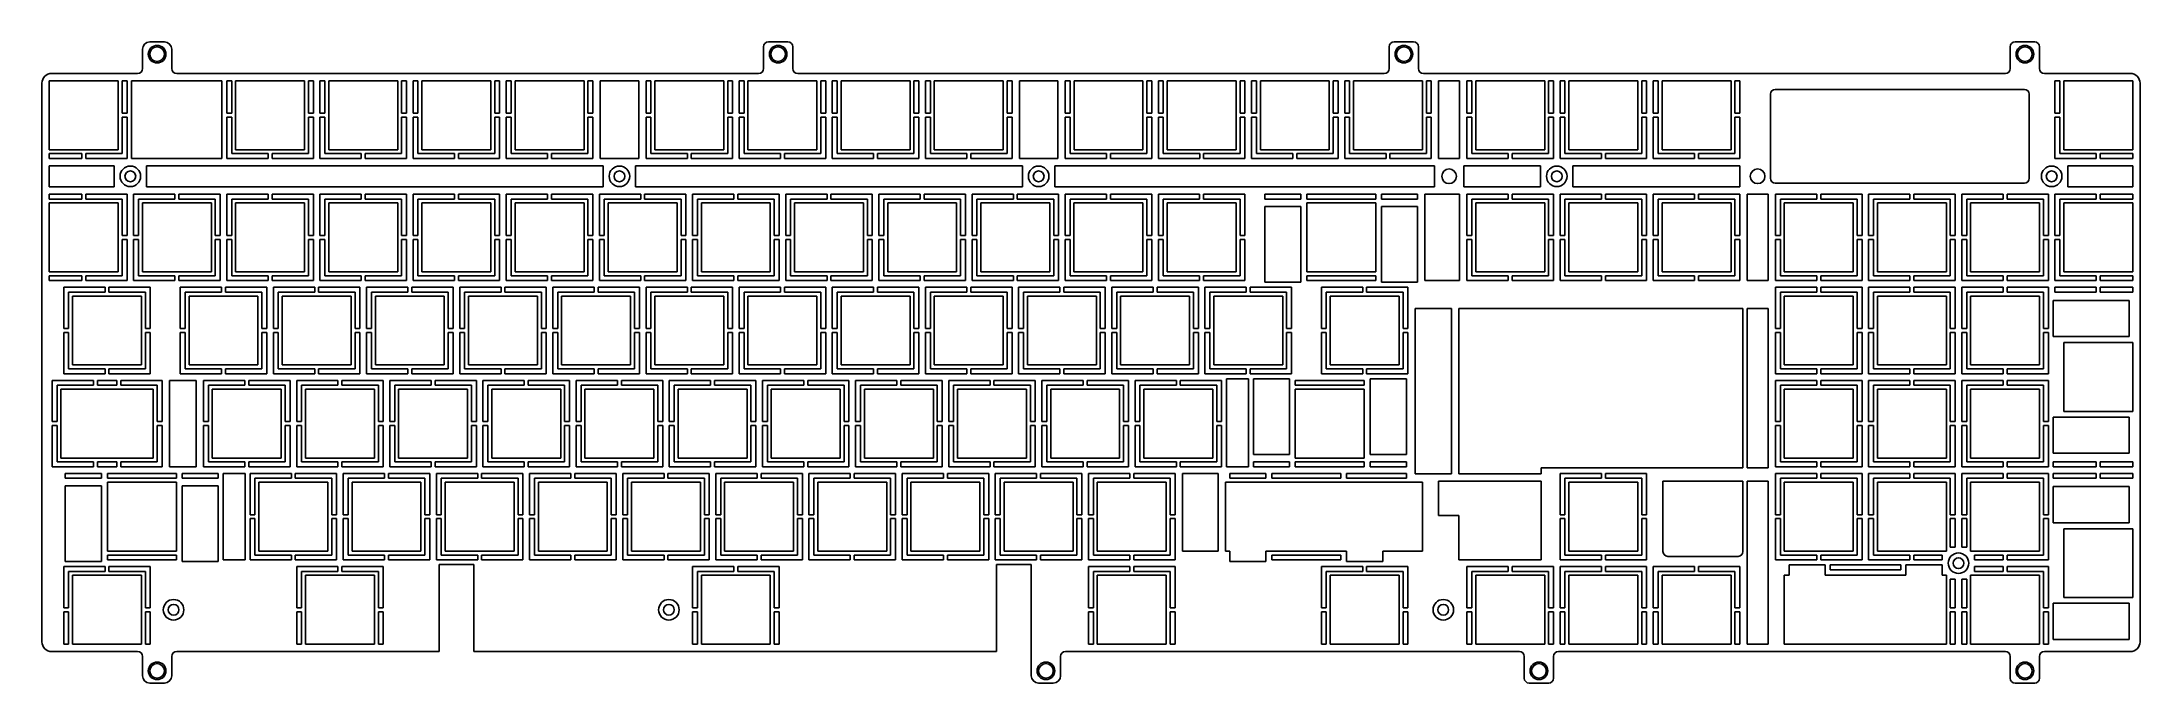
# Model space of a CAD drawing. Header units: millimetres. Extents: x -972 to 435, y -546 to 211.
# Drawn here: x 5.9 to 435, y 80.1 to 211.3 of the extents above.
import ezdxf

# ---------------------------------------------------------------- set-up
doc = ezdxf.new("R2010")
doc.units = ezdxf.units.MM
doc.header["$LTSCALE"] = 23.1
doc.layers.get('0').update_dxf_attribs({"linetype": 'CONTINUOUS'})

msp = doc.modelspace()

# ---------------------------------------------------------------- linework, layer by layer
at = {"color": 7, "linetype": 'Continuous'}
for p, q in [((27.98, 211.33), (30.98, 211.33)), ((153.48, 205.88), (153.48, 210.33)), ((154.48, 211.33), (158.48, 211.33)), ((159.48, 210.33), (159.48, 205.88)), ((281.44, 205.88), (281.44, 210.33)), ((282.44, 211.33), (286.44, 211.33)), ((287.44, 210.33), (287.44, 205.88)), ((408.44, 205.88), (408.44, 210.33)), ((413.44, 211.33), (409.44, 211.33)), ((414.44, 205.88), (414.44, 210.33)), ((26.48, 205.88), (26.48, 209.83)), ((32.48, 209.83), (32.48, 205.88)), ((5.93, 88.58), (5.93, 202.88)), ((7.43, 203.38), (7.43, 189.28)), ((21.53, 203.38), (7.43, 203.38)), ((25.48, 204.88), (7.93, 204.88)), ((21.53, 189.28), (21.53, 203.38)), ((22.33, 203.38), (22.33, 196.73)), ((22.33, 203.38), (23.33, 203.38)), ((23.33, 203.38), (23.33, 196.73)), ((24.24, 187.48), (24.24, 203.38)), ((24.24, 203.38), (42.73, 203.38)), ((152.48, 204.88), (33.48, 204.88)), ((42.73, 187.48), (42.73, 203.38)), ((43.73, 196.73), (43.73, 203.38)), ((43.73, 203.38), (44.73, 203.38)), ((44.73, 203.38), (44.73, 196.73)), ((45.53, 189.28), (45.53, 203.38)), ((45.53, 203.38), (59.63, 203.38)), ((59.63, 203.38), (59.63, 189.28)), ((60.43, 196.73), (60.43, 203.38)), ((60.43, 203.38), (61.43, 203.38)), ((61.43, 203.38), (61.43, 196.73)), ((62.78, 196.73), (62.78, 203.38)), ((62.78, 203.38), (63.78, 203.38)), ((63.78, 203.38), (63.78, 196.73)), ((64.58, 189.28), (64.58, 203.38)), ((64.58, 203.38), (78.68, 203.38)), ((78.68, 203.38), (78.68, 189.28)), ((79.48, 196.73), (79.48, 203.38)), ((79.48, 203.38), (80.48, 203.38)), ((80.48, 203.38), (80.48, 196.73)), ((81.83, 196.73), (81.83, 203.38)), ((81.83, 203.38), (82.83, 203.38)), ((82.83, 203.38), (82.83, 196.73)), ((83.63, 189.28), (83.63, 203.38)), ((83.63, 203.38), (97.73, 203.38)), ((97.73, 203.38), (97.73, 189.28)), ((98.53, 196.73), (98.53, 203.38)), ((98.53, 203.38), (99.53, 203.38)), ((99.53, 203.38), (99.53, 196.73)), ((100.88, 196.73), (100.88, 203.38)), ((100.88, 203.38), (101.88, 203.38)), ((101.88, 203.38), (101.88, 196.73)), ((102.68, 189.28), (102.68, 203.38)), ((102.68, 203.38), (116.78, 203.38)), ((116.78, 203.38), (116.78, 189.28)), ((117.58, 196.73), (117.58, 203.38)), ((117.58, 203.38), (118.58, 203.38)), ((118.58, 203.38), (118.58, 196.73)), ((120.08, 203.38), (120.08, 187.48)), ((127.96, 203.38), (120.08, 203.38)), ((127.96, 203.38), (127.96, 187.48)), ((129.46, 196.73), (129.46, 203.38)), ((129.46, 203.38), (130.46, 203.38)), ((130.46, 203.38), (130.46, 196.73)), ((131.26, 189.28), (131.26, 203.38)), ((131.26, 203.38), (145.36, 203.38)), ((145.36, 203.38), (145.36, 189.28)), ((146.16, 196.73), (146.16, 203.38)), ((146.16, 203.38), (147.16, 203.38)), ((147.16, 203.38), (147.16, 196.73)), ((148.51, 196.73), (148.51, 203.38)), ((148.51, 203.38), (149.51, 203.38)), ((149.51, 203.38), (149.51, 196.73)), ((150.31, 189.28), (150.31, 203.38)), ((150.31, 203.38), (164.41, 203.38)), ((280.44, 204.88), (160.48, 204.88)), ((164.41, 203.38), (164.41, 189.28)), ((165.21, 196.73), (165.21, 203.38)), ((165.21, 203.38), (166.21, 203.38)), ((166.21, 203.38), (166.21, 196.73)), ((167.56, 196.73), (167.56, 203.38)), ((167.56, 203.38), (168.56, 203.38)), ((168.56, 203.38), (168.56, 196.73)), ((169.36, 189.28), (169.36, 203.38)), ((169.36, 203.38), (183.46, 203.38)), ((183.46, 203.38), (183.46, 189.28)), ((184.26, 203.38), (184.26, 196.73)), ((184.26, 203.38), (185.26, 203.38)), ((185.26, 203.38), (185.26, 196.73)), ((186.61, 203.38), (186.61, 196.73)), ((186.61, 203.38), (187.61, 203.38)), ((187.61, 203.38), (187.61, 196.73)), ((188.41, 189.28), (188.41, 203.38)), ((188.41, 203.38), (202.51, 203.38)), ((202.51, 203.38), (202.51, 189.28)), ((203.31, 196.73), (203.31, 203.38)), ((203.31, 203.38), (204.31, 203.38)), ((204.31, 203.38), (204.31, 196.73)), ((205.81, 203.38), (205.81, 187.48)), ((213.69, 203.38), (205.81, 203.38)), ((213.69, 203.38), (213.69, 187.48)), ((215.19, 196.73), (215.19, 203.38)), ((215.19, 203.38), (216.19, 203.38)), ((216.19, 203.38), (216.19, 196.73)), ((216.99, 189.28), (216.99, 203.38)), ((216.99, 203.38), (231.09, 203.38)), ((231.09, 203.38), (231.09, 189.28)), ((231.89, 196.73), (231.89, 203.38)), ((231.89, 203.38), (232.89, 203.38)), ((232.89, 203.38), (232.89, 196.73)), ((234.24, 196.73), (234.24, 203.38)), ((234.24, 203.38), (235.24, 203.38)), ((235.24, 203.38), (235.24, 196.73)), ((236.04, 189.28), (236.04, 203.38)), ((236.04, 203.38), (250.14, 203.38)), ((250.14, 203.38), (250.14, 189.28)), ((250.94, 196.73), (250.94, 203.38)), ((250.94, 203.38), (251.94, 203.38)), ((251.94, 203.38), (251.94, 196.73)), ((253.29, 196.73), (253.29, 203.38)), ((253.29, 203.38), (254.29, 203.38)), ((254.29, 203.38), (254.29, 196.73)), ((255.09, 189.28), (255.09, 203.38)), ((255.09, 203.38), (269.19, 203.38)), ((269.19, 203.38), (269.19, 189.28)), ((269.99, 196.73), (269.99, 203.38)), ((269.99, 203.38), (270.99, 203.38)), ((270.99, 203.38), (270.99, 196.73)), ((272.34, 196.73), (272.34, 203.38)), ((272.34, 203.38), (273.34, 203.38)), ((273.34, 203.38), (273.34, 196.73)), ((274.14, 189.28), (274.14, 203.38)), ((274.14, 203.38), (288.24, 203.38)), ((288.24, 203.38), (288.24, 189.28)), ((407.44, 204.88), (288.44, 204.88)), ((289.04, 203.38), (290.04, 203.38)), ((289.04, 196.73), (289.04, 203.38)), ((290.04, 203.38), (290.04, 196.73)), ((295.84, 203.38), (291.54, 203.38)), ((291.54, 203.38), (291.54, 187.48)), ((295.84, 203.38), (295.84, 187.48)), ((298.34, 203.38), (297.34, 203.38)), ((297.34, 203.38), (297.34, 196.73)), ((298.34, 203.38), (298.34, 196.73)), ((313.24, 203.38), (299.14, 203.38)), ((299.14, 203.38), (299.14, 189.28)), ((313.24, 189.28), (313.24, 203.38)), ((314.04, 203.38), (315.04, 203.38)), ((314.04, 203.38), (314.04, 196.73)), ((315.04, 203.38), (315.04, 196.73)), ((317.39, 203.38), (316.39, 203.38)), ((316.39, 203.38), (316.39, 196.73)), ((317.39, 203.38), (317.39, 196.73)), ((332.29, 203.38), (318.19, 203.38)), ((318.19, 203.38), (318.19, 189.28)), ((332.29, 189.28), (332.29, 203.38)), ((333.09, 203.38), (334.09, 203.38)), ((333.09, 203.38), (333.09, 196.73)), ((334.09, 203.38), (334.09, 196.73)), ((336.44, 203.38), (335.44, 203.38)), ((335.44, 203.38), (335.44, 196.73)), ((336.44, 203.38), (336.44, 196.73)), ((351.34, 203.38), (337.24, 203.38)), ((337.24, 203.38), (337.24, 189.28)), ((351.34, 189.28), (351.34, 203.38)), ((352.14, 203.38), (353.14, 203.38)), ((352.14, 196.73), (352.14, 203.38)), ((353.14, 203.38), (353.14, 196.73)), ((432.99, 204.88), (415.44, 204.88)), ((418.59, 203.38), (417.59, 203.38)), ((417.59, 203.38), (417.59, 196.73)), ((418.59, 203.38), (418.59, 196.73)), ((419.39, 203.38), (433.49, 203.38)), ((419.39, 189.28), (419.39, 203.38)), ((433.49, 203.38), (433.49, 189.28)), ((434.99, 202.88), (434.99, 88.58)), ((359.39, 200.63), (359.39, 183.43)), ((360.39, 201.63), (411.34, 201.63)), ((412.34, 200.63), (412.34, 183.43)), ((23.33, 196.73), (22.33, 196.73)), ((22.33, 195.93), (22.33, 188.48)), ((23.33, 195.93), (22.33, 195.93)), ((23.33, 195.93), (23.33, 187.48)), ((44.73, 196.73), (43.73, 196.73)), ((43.73, 187.48), (43.73, 195.93)), ((43.73, 195.93), (44.73, 195.93)), ((44.73, 195.93), (44.73, 188.48)), ((61.43, 196.73), (60.43, 196.73)), ((60.43, 188.48), (60.43, 195.93)), ((60.43, 195.93), (61.43, 195.93)), ((61.43, 195.93), (61.43, 187.48)), ((63.78, 196.73), (62.78, 196.73)), ((62.78, 187.48), (62.78, 195.93)), ((62.78, 195.93), (63.78, 195.93)), ((63.78, 195.93), (63.78, 188.48)), ((80.48, 196.73), (79.48, 196.73)), ((79.48, 188.48), (79.48, 195.93)), ((79.48, 195.93), (80.48, 195.93)), ((80.48, 195.93), (80.48, 187.48)), ((82.83, 196.73), (81.83, 196.73)), ((81.83, 187.48), (81.83, 195.93)), ((81.83, 195.93), (82.83, 195.93)), ((82.83, 195.93), (82.83, 188.48)), ((99.53, 196.73), (98.53, 196.73)), ((98.53, 188.48), (98.53, 195.93)), ((98.53, 195.93), (99.53, 195.93)), ((99.53, 195.93), (99.53, 187.48)), ((101.88, 196.73), (100.88, 196.73)), ((100.88, 187.48), (100.88, 195.93)), ((100.88, 195.93), (101.88, 195.93)), ((101.88, 195.93), (101.88, 188.48)), ((118.58, 196.73), (117.58, 196.73)), ((117.58, 188.48), (117.58, 195.93)), ((117.58, 195.93), (118.58, 195.93)), ((118.58, 195.93), (118.58, 187.48)), ((130.46, 196.73), (129.46, 196.73)), ((129.46, 187.48), (129.46, 195.93)), ((129.46, 195.93), (130.46, 195.93)), ((130.46, 195.93), (130.46, 188.48)), ((147.16, 196.73), (146.16, 196.73)), ((146.16, 188.48), (146.16, 195.93)), ((146.16, 195.93), (147.16, 195.93)), ((147.16, 195.93), (147.16, 187.48)), ((149.51, 196.73), (148.51, 196.73)), ((148.51, 187.48), (148.51, 195.93)), ((148.51, 195.93), (149.51, 195.93)), ((149.51, 195.93), (149.51, 188.48)), ((166.21, 196.73), (165.21, 196.73)), ((165.21, 188.48), (165.21, 195.93)), ((165.21, 195.93), (166.21, 195.93)), ((166.21, 195.93), (166.21, 187.48)), ((168.56, 196.73), (167.56, 196.73)), ((167.56, 187.48), (167.56, 195.93)), ((167.56, 195.93), (168.56, 195.93)), ((168.56, 195.93), (168.56, 188.48)), ((185.26, 196.73), (184.26, 196.73)), ((184.26, 188.48), (184.26, 195.93)), ((184.26, 195.93), (185.26, 195.93)), ((185.26, 195.93), (185.26, 187.48)), ((187.61, 196.73), (186.61, 196.73)), ((186.61, 187.48), (186.61, 195.93)), ((186.61, 195.93), (187.61, 195.93)), ((187.61, 195.93), (187.61, 188.48)), ((204.31, 196.73), (203.31, 196.73)), ((203.31, 188.48), (203.31, 195.93)), ((203.31, 195.93), (204.31, 195.93)), ((204.31, 195.93), (204.31, 187.48)), ((216.19, 196.73), (215.19, 196.73)), ((215.19, 187.48), (215.19, 195.93)), ((215.19, 195.93), (216.19, 195.93)), ((216.19, 195.93), (216.19, 188.48)), ((232.89, 196.73), (231.89, 196.73)), ((231.89, 188.48), (231.89, 195.93)), ((231.89, 195.93), (232.89, 195.93)), ((232.89, 195.93), (232.89, 187.48)), ((235.24, 196.73), (234.24, 196.73)), ((234.24, 187.48), (234.24, 195.93)), ((234.24, 195.93), (235.24, 195.93)), ((235.24, 195.93), (235.24, 188.48)), ((251.94, 196.73), (250.94, 196.73)), ((250.94, 188.48), (250.94, 195.93)), ((250.94, 195.93), (251.94, 195.93)), ((251.94, 195.93), (251.94, 187.48)), ((254.29, 196.73), (253.29, 196.73)), ((253.29, 187.48), (253.29, 195.93)), ((253.29, 195.93), (254.29, 195.93)), ((254.29, 195.93), (254.29, 188.48)), ((270.99, 196.73), (269.99, 196.73)), ((269.99, 188.48), (269.99, 195.93)), ((269.99, 195.93), (270.99, 195.93)), ((270.99, 195.93), (270.99, 187.48)), ((273.34, 196.73), (272.34, 196.73)), ((272.34, 187.48), (272.34, 195.93)), ((272.34, 195.93), (273.34, 195.93)), ((273.34, 195.93), (273.34, 188.48)), ((290.04, 196.73), (289.04, 196.73)), ((289.04, 195.93), (290.04, 195.93)), ((289.04, 188.48), (289.04, 195.93)), ((290.04, 195.93), (290.04, 187.48)), ((298.34, 196.73), (297.34, 196.73)), ((298.34, 195.93), (297.34, 195.93)), ((297.34, 195.93), (297.34, 187.48)), ((298.34, 195.93), (298.34, 188.48)), ((315.04, 196.73), (314.04, 196.73)), ((315.04, 195.93), (314.04, 195.93)), ((314.04, 195.93), (314.04, 188.48)), ((315.04, 195.93), (315.04, 187.48)), ((317.39, 196.73), (316.39, 196.73)), ((317.39, 195.93), (316.39, 195.93)), ((316.39, 195.93), (316.39, 187.48)), ((317.39, 195.93), (317.39, 188.48)), ((334.09, 196.73), (333.09, 196.73)), ((334.09, 195.93), (333.09, 195.93)), ((333.09, 195.93), (333.09, 188.48)), ((334.09, 195.93), (334.09, 187.48)), ((336.44, 196.73), (335.44, 196.73)), ((336.44, 195.93), (335.44, 195.93)), ((335.44, 195.93), (335.44, 187.48)), ((336.44, 195.93), (336.44, 188.48)), ((353.14, 196.73), (352.14, 196.73)), ((352.14, 195.93), (353.14, 195.93)), ((352.14, 188.48), (352.14, 195.93)), ((353.14, 195.93), (353.14, 187.48)), ((418.59, 196.73), (417.59, 196.73)), ((418.59, 195.93), (417.59, 195.93)), ((417.59, 195.93), (417.59, 187.48)), ((418.59, 195.93), (418.59, 188.48)), ((7.43, 189.28), (21.53, 189.28)), ((59.63, 189.28), (45.53, 189.28)), ((78.68, 189.28), (64.58, 189.28)), ((97.73, 189.28), (83.63, 189.28)), ((116.78, 189.28), (102.68, 189.28)), ((145.36, 189.28), (131.26, 189.28)), ((164.41, 189.28), (150.31, 189.28)), ((183.46, 189.28), (169.36, 189.28)), ((202.51, 189.28), (188.41, 189.28)), ((231.09, 189.28), (216.99, 189.28)), ((250.14, 189.28), (236.04, 189.28)), ((269.19, 189.28), (255.09, 189.28)), ((288.24, 189.28), (274.14, 189.28)), ((299.14, 189.28), (313.24, 189.28)), ((318.19, 189.28), (332.29, 189.28)), ((337.24, 189.28), (351.34, 189.28)), ((433.49, 189.28), (419.39, 189.28)), ((7.43, 188.48), (7.43, 187.48)), ((14.08, 188.48), (7.43, 188.48)), ((14.08, 187.48), (7.43, 187.48)), ((7.43, 185.98), (7.43, 181.68)), ((20.71, 185.98), (7.43, 185.98)), ((14.08, 188.48), (14.08, 187.48)), ((14.88, 188.48), (14.88, 187.48)), ((22.33, 188.48), (14.88, 188.48)), ((23.33, 187.48), (14.88, 187.48)), ((20.71, 181.68), (20.71, 185.98)), ((42.73, 187.48), (24.24, 187.48)), ((27.31, 181.68), (27.31, 185.98)), ((120.72, 185.98), (27.31, 185.98)), ((52.18, 187.48), (43.73, 187.48)), ((44.73, 188.48), (52.18, 188.48)), ((52.18, 188.48), (52.18, 187.48)), ((52.98, 187.48), (52.98, 188.48)), ((52.98, 188.48), (60.43, 188.48)), ((61.43, 187.48), (52.98, 187.48)), ((71.23, 187.48), (62.78, 187.48)), ((63.78, 188.48), (71.23, 188.48)), ((71.23, 188.48), (71.23, 187.48)), ((72.03, 187.48), (72.03, 188.48)), ((72.03, 188.48), (79.48, 188.48)), ((80.48, 187.48), (72.03, 187.48)), ((90.28, 187.48), (81.83, 187.48)), ((82.83, 188.48), (90.28, 188.48)), ((90.28, 188.48), (90.28, 187.48)), ((91.08, 187.48), (91.08, 188.48)), ((91.08, 188.48), (98.53, 188.48)), ((99.53, 187.48), (91.08, 187.48)), ((109.33, 187.48), (100.88, 187.48)), ((101.88, 188.48), (109.33, 188.48)), ((109.33, 188.48), (109.33, 187.48)), ((110.13, 187.48), (110.13, 188.48)), ((110.13, 188.48), (117.58, 188.48)), ((118.58, 187.48), (110.13, 187.48)), ((120.08, 187.48), (127.96, 187.48)), ((120.72, 181.68), (120.72, 185.98)), ((127.32, 181.68), (127.32, 185.98)), ((127.32, 185.98), (206.45, 185.98)), ((137.91, 187.48), (129.46, 187.48)), ((130.46, 188.48), (137.91, 188.48)), ((137.91, 188.48), (137.91, 187.48)), ((138.71, 187.48), (138.71, 188.48)), ((138.71, 188.48), (146.16, 188.48)), ((147.16, 187.48), (138.71, 187.48)), ((156.96, 187.48), (148.51, 187.48)), ((149.51, 188.48), (156.96, 188.48)), ((156.96, 188.48), (156.96, 187.48)), ((157.76, 187.48), (157.76, 188.48)), ((157.76, 188.48), (165.21, 188.48)), ((166.21, 187.48), (157.76, 187.48)), ((176.01, 187.48), (167.56, 187.48)), ((168.56, 188.48), (176.01, 188.48)), ((176.01, 188.48), (176.01, 187.48)), ((176.81, 187.48), (176.81, 188.48)), ((176.81, 188.48), (184.26, 188.48)), ((185.26, 187.48), (176.81, 187.48)), ((195.06, 187.48), (186.61, 187.48)), ((187.61, 188.48), (195.06, 188.48)), ((195.06, 188.48), (195.06, 187.48)), ((195.86, 187.48), (195.86, 188.48)), ((195.86, 188.48), (203.31, 188.48)), ((204.31, 187.48), (195.86, 187.48)), ((205.81, 187.48), (213.69, 187.48)), ((206.45, 181.68), (206.45, 185.98)), ((213.05, 181.68), (213.05, 185.98)), ((213.05, 185.98), (290.69, 185.98)), ((223.64, 187.48), (215.19, 187.48)), ((216.19, 188.48), (223.64, 188.48)), ((223.64, 188.48), (223.64, 187.48)), ((224.44, 187.48), (224.44, 188.48)), ((224.44, 188.48), (231.89, 188.48)), ((232.89, 187.48), (224.44, 187.48)), ((242.69, 187.48), (234.24, 187.48)), ((235.24, 188.48), (242.69, 188.48)), ((242.69, 188.48), (242.69, 187.48)), ((243.49, 187.48), (243.49, 188.48)), ((243.49, 188.48), (250.94, 188.48)), ((251.94, 187.48), (243.49, 187.48)), ((261.74, 187.48), (253.29, 187.48)), ((254.29, 188.48), (261.74, 188.48)), ((261.74, 188.48), (261.74, 187.48)), ((262.54, 187.48), (262.54, 188.48)), ((262.54, 188.48), (269.99, 188.48)), ((270.99, 187.48), (262.54, 187.48)), ((280.79, 187.48), (272.34, 187.48)), ((273.34, 188.48), (280.79, 188.48)), ((280.79, 188.48), (280.79, 187.48)), ((281.59, 188.48), (289.04, 188.48)), ((281.59, 187.48), (281.59, 188.48)), ((290.04, 187.48), (281.59, 187.48)), ((290.69, 185.98), (290.69, 181.68)), ((291.54, 187.48), (295.84, 187.48)), ((296.69, 185.98), (312.41, 185.98)), ((296.69, 185.98), (296.69, 181.68)), ((305.79, 187.48), (297.34, 187.48)), ((305.79, 188.48), (298.34, 188.48)), ((305.79, 188.48), (305.79, 187.48)), ((314.04, 188.48), (306.59, 188.48)), ((306.59, 188.48), (306.59, 187.48)), ((315.04, 187.48), (306.59, 187.48)), ((312.41, 181.68), (312.41, 185.98)), ((324.84, 187.48), (316.39, 187.48)), ((324.84, 188.48), (317.39, 188.48)), ((319.01, 185.98), (353.14, 185.98)), ((319.01, 181.68), (319.01, 185.98)), ((324.84, 188.48), (324.84, 187.48)), ((333.09, 188.48), (325.64, 188.48)), ((325.64, 188.48), (325.64, 187.48)), ((334.09, 187.48), (325.64, 187.48)), ((343.89, 187.48), (335.44, 187.48)), ((343.89, 188.48), (336.44, 188.48)), ((343.89, 188.48), (343.89, 187.48)), ((344.69, 188.48), (352.14, 188.48)), ((344.69, 187.48), (344.69, 188.48)), ((353.14, 187.48), (344.69, 187.48)), ((353.14, 185.98), (353.14, 181.68)), ((426.04, 187.48), (417.59, 187.48)), ((426.04, 188.48), (418.59, 188.48)), ((420.21, 185.98), (433.49, 185.98)), ((420.21, 181.68), (420.21, 185.98)), ((426.04, 188.48), (426.04, 187.48)), ((426.84, 188.48), (433.49, 188.48)), ((426.84, 187.48), (426.84, 188.48)), ((433.49, 187.48), (426.84, 187.48)), ((433.49, 188.48), (433.49, 187.48)), ((433.49, 185.98), (433.49, 181.68)), ((20.71, 181.68), (7.43, 181.68)), ((120.72, 181.68), (27.31, 181.68)), ((206.45, 181.68), (127.32, 181.68)), ((290.69, 181.68), (213.05, 181.68)), ((296.69, 181.68), (312.41, 181.68)), ((319.01, 181.68), (353.14, 181.68)), ((411.34, 182.43), (360.39, 182.43)), ((420.21, 181.68), (433.49, 181.68)), ((7.43, 179.18), (7.43, 180.18)), ((7.43, 180.18), (14.08, 180.18)), ((7.43, 179.18), (14.08, 179.18)), ((7.43, 178.38), (7.43, 164.28)), ((21.53, 178.38), (7.43, 178.38)), ((14.08, 179.18), (14.08, 180.18)), ((14.88, 179.18), (14.88, 180.18)), ((14.88, 180.18), (23.33, 180.18)), ((14.88, 179.18), (22.33, 179.18)), ((21.53, 164.28), (21.53, 178.38)), ((22.33, 171.73), (22.33, 179.18)), ((23.33, 171.73), (23.33, 180.18)), ((24.68, 171.73), (24.68, 180.18)), ((24.68, 180.18), (33.13, 180.18)), ((25.68, 171.73), (25.68, 179.18)), ((25.68, 179.18), (33.13, 179.18)), ((26.48, 164.28), (26.48, 178.38)), ((26.48, 178.38), (40.58, 178.38)), ((33.13, 179.18), (33.13, 180.18)), ((33.93, 179.18), (33.93, 180.18)), ((33.93, 180.18), (42.38, 180.18)), ((33.93, 179.18), (41.38, 179.18)), ((40.58, 178.38), (40.58, 164.28)), ((41.38, 171.73), (41.38, 179.18)), ((42.38, 171.73), (42.38, 180.18)), ((43.73, 171.73), (43.73, 180.18)), ((43.73, 180.18), (52.18, 180.18)), ((44.73, 171.73), (44.73, 179.18)), ((44.73, 179.18), (52.18, 179.18)), ((45.53, 164.28), (45.53, 178.38)), ((45.53, 178.38), (59.63, 178.38)), ((52.18, 179.18), (52.18, 180.18)), ((52.98, 179.18), (52.98, 180.18)), ((52.98, 180.18), (61.43, 180.18)), ((52.98, 179.18), (60.43, 179.18)), ((59.63, 178.38), (59.63, 164.28)), ((60.43, 171.73), (60.43, 179.18)), ((61.43, 171.73), (61.43, 180.18)), ((62.78, 171.73), (62.78, 180.18)), ((62.78, 180.18), (71.23, 180.18)), ((63.78, 171.73), (63.78, 179.18)), ((63.78, 179.18), (71.23, 179.18)), ((64.58, 164.28), (64.58, 178.38)), ((64.58, 178.38), (78.68, 178.38)), ((71.23, 179.18), (71.23, 180.18)), ((72.03, 179.18), (72.03, 180.18)), ((72.03, 180.18), (80.48, 180.18)), ((72.03, 179.18), (79.48, 179.18)), ((78.68, 178.38), (78.68, 164.28)), ((79.48, 171.73), (79.48, 179.18)), ((80.48, 171.73), (80.48, 180.18)), ((81.83, 171.73), (81.83, 180.18)), ((81.83, 180.18), (90.28, 180.18)), ((82.83, 171.73), (82.83, 179.18)), ((82.83, 179.18), (90.28, 179.18)), ((83.63, 164.28), (83.63, 178.38)), ((83.63, 178.38), (97.73, 178.38)), ((90.28, 179.18), (90.28, 180.18)), ((91.08, 179.18), (91.08, 180.18)), ((91.08, 180.18), (99.53, 180.18)), ((91.08, 179.18), (98.53, 179.18)), ((97.73, 178.38), (97.73, 164.28)), ((98.53, 171.73), (98.53, 179.18)), ((99.53, 171.73), (99.53, 180.18)), ((100.88, 171.73), (100.88, 180.18)), ((100.88, 180.18), (109.33, 180.18)), ((101.88, 171.73), (101.88, 179.18)), ((101.88, 179.18), (109.33, 179.18)), ((102.68, 164.28), (102.68, 178.38)), ((102.68, 178.38), (116.78, 178.38)), ((109.33, 179.18), (109.33, 180.18)), ((110.13, 179.18), (110.13, 180.18)), ((110.13, 180.18), (118.58, 180.18)), ((110.13, 179.18), (117.58, 179.18)), ((116.78, 178.38), (116.78, 164.28)), ((117.58, 171.73), (117.58, 179.18)), ((118.58, 171.73), (118.58, 180.18)), ((119.93, 171.73), (119.93, 180.18)), ((119.93, 180.18), (128.38, 180.18)), ((120.93, 171.73), (120.93, 179.18)), ((120.93, 179.18), (128.38, 179.18)), ((121.73, 164.28), (121.73, 178.38)), ((121.73, 178.38), (135.83, 178.38)), ((128.38, 179.18), (128.38, 180.18)), ((129.18, 179.18), (129.18, 180.18)), ((129.18, 180.18), (137.63, 180.18)), ((129.18, 179.18), (136.63, 179.18)), ((135.83, 178.38), (135.83, 164.28)), ((136.63, 171.73), (136.63, 179.18)), ((137.63, 171.73), (137.63, 180.18)), ((138.98, 171.73), (138.98, 180.18)), ((138.98, 180.18), (147.43, 180.18)), ((139.98, 171.73), (139.98, 179.18)), ((139.98, 179.18), (147.43, 179.18)), ((140.78, 164.28), (140.78, 178.38)), ((140.78, 178.38), (154.88, 178.38)), ((147.43, 179.18), (147.43, 180.18)), ((148.23, 179.18), (148.23, 180.18)), ((148.23, 180.18), (156.68, 180.18)), ((148.23, 179.18), (155.68, 179.18)), ((154.88, 178.38), (154.88, 164.28)), ((155.68, 171.73), (155.68, 179.18)), ((156.68, 171.73), (156.68, 180.18)), ((158.03, 171.73), (158.03, 180.18)), ((158.03, 180.18), (166.48, 180.18)), ((159.03, 171.73), (159.03, 179.18)), ((159.03, 179.18), (166.48, 179.18)), ((159.83, 164.28), (159.83, 178.38)), ((159.83, 178.38), (173.93, 178.38)), ((166.48, 179.18), (166.48, 180.18)), ((167.28, 179.18), (167.28, 180.18)), ((167.28, 180.18), (175.73, 180.18)), ((167.28, 179.18), (174.73, 179.18)), ((173.93, 178.38), (173.93, 164.28)), ((174.73, 171.73), (174.73, 179.18)), ((175.73, 171.73), (175.73, 180.18)), ((177.08, 171.73), (177.08, 180.18)), ((177.08, 180.18), (185.53, 180.18)), ((178.08, 171.73), (178.08, 179.18)), ((178.08, 179.18), (185.53, 179.18)), ((178.88, 164.28), (178.88, 178.38)), ((178.88, 178.38), (192.98, 178.38)), ((185.53, 179.18), (185.53, 180.18)), ((186.33, 179.18), (186.33, 180.18)), ((186.33, 180.18), (194.78, 180.18)), ((186.33, 179.18), (193.78, 179.18)), ((192.98, 178.38), (192.98, 164.28)), ((193.78, 171.73), (193.78, 179.18)), ((194.78, 171.73), (194.78, 180.18)), ((196.13, 171.73), (196.13, 180.18)), ((196.13, 180.18), (204.58, 180.18)), ((197.13, 171.73), (197.13, 179.18)), ((197.13, 179.18), (204.58, 179.18)), ((197.93, 164.28), (197.93, 178.38)), ((197.93, 178.38), (212.03, 178.38)), ((204.58, 179.18), (204.58, 180.18)), ((205.38, 179.18), (205.38, 180.18)), ((205.38, 180.18), (213.83, 180.18)), ((205.38, 179.18), (212.83, 179.18)), ((212.03, 178.38), (212.03, 164.28)), ((212.83, 171.73), (212.83, 179.18)), ((213.83, 171.73), (213.83, 180.18)), ((215.18, 171.73), (215.18, 180.18)), ((215.18, 180.18), (223.63, 180.18)), ((216.18, 171.73), (216.18, 179.18)), ((216.18, 179.18), (223.63, 179.18)), ((216.98, 164.28), (216.98, 178.38)), ((216.98, 178.38), (231.08, 178.38)), ((223.63, 179.18), (223.63, 180.18)), ((224.43, 179.18), (224.43, 180.18)), ((224.43, 180.18), (232.88, 180.18)), ((224.43, 179.18), (231.88, 179.18)), ((231.08, 178.38), (231.08, 164.28)), ((231.88, 171.73), (231.88, 179.18)), ((232.88, 171.73), (232.88, 180.18)), ((234.23, 171.73), (234.23, 180.18)), ((234.23, 180.18), (242.68, 180.18)), ((235.23, 171.73), (235.23, 179.18)), ((235.23, 179.18), (242.68, 179.18)), ((236.03, 164.28), (236.03, 178.38)), ((236.03, 178.38), (250.13, 178.38)), ((242.68, 179.18), (242.68, 180.18)), ((243.48, 179.18), (243.48, 180.18)), ((243.48, 180.18), (251.93, 180.18)), ((243.48, 179.18), (250.93, 179.18)), ((250.13, 178.38), (250.13, 164.28)), ((250.93, 171.73), (250.93, 179.18)), ((251.93, 171.73), (251.93, 180.18)), ((255.98, 179.18), (255.98, 180.18)), ((255.98, 180.18), (263.38, 180.18)), ((263.38, 179.18), (255.98, 179.18)), ((263.38, 177.64), (255.98, 177.64)), ((255.98, 177.64), (255.98, 162.14)), ((263.38, 180.18), (263.38, 179.18)), ((263.38, 177.64), (263.38, 162.14)), ((264.61, 179.18), (264.61, 180.18)), ((278.71, 180.18), (264.61, 180.18)), ((278.71, 179.18), (264.61, 179.18)), ((264.61, 178.38), (264.61, 164.28)), ((278.71, 178.38), (264.61, 178.38)), ((278.71, 179.18), (278.71, 180.18)), ((278.71, 178.38), (278.71, 164.28)), ((279.86, 180.18), (287.26, 180.18)), ((279.86, 179.18), (279.86, 180.18)), ((287.26, 179.18), (279.86, 179.18)), ((287.26, 177.64), (279.86, 177.64)), ((279.86, 177.64), (279.86, 162.14)), ((287.26, 180.18), (287.26, 179.18)), ((287.26, 162.14), (287.26, 177.64)), ((288.76, 180.18), (295.84, 180.18)), ((288.76, 180.18), (288.76, 162.48)), ((295.84, 180.18), (295.84, 162.48)), ((297.34, 180.18), (305.79, 180.18)), ((297.34, 171.73), (297.34, 180.18)), ((298.34, 179.18), (305.79, 179.18)), ((298.34, 171.73), (298.34, 179.18)), ((313.24, 178.38), (299.14, 178.38)), ((299.14, 178.38), (299.14, 164.28)), ((305.79, 179.18), (305.79, 180.18)), ((306.59, 180.18), (315.04, 180.18)), ((306.59, 179.18), (306.59, 180.18)), ((306.59, 179.18), (314.04, 179.18)), ((313.24, 164.28), (313.24, 178.38)), ((314.04, 171.73), (314.04, 179.18)), ((315.04, 171.73), (315.04, 180.18)), ((316.39, 180.18), (324.84, 180.18)), ((316.39, 171.73), (316.39, 180.18)), ((317.39, 179.18), (324.84, 179.18)), ((317.39, 171.73), (317.39, 179.18)), ((332.29, 178.38), (318.19, 178.38)), ((318.19, 178.38), (318.19, 164.28)), ((324.84, 179.18), (324.84, 180.18)), ((325.64, 180.18), (334.09, 180.18)), ((325.64, 179.18), (325.64, 180.18)), ((325.64, 179.18), (333.09, 179.18)), ((332.29, 164.28), (332.29, 178.38)), ((333.09, 171.73), (333.09, 179.18)), ((334.09, 171.73), (334.09, 180.18)), ((343.89, 180.18), (335.44, 180.18)), ((335.44, 171.73), (335.44, 180.18)), ((343.89, 179.18), (336.44, 179.18)), ((336.44, 171.73), (336.44, 179.18)), ((351.34, 178.38), (337.24, 178.38)), ((337.24, 178.38), (337.24, 164.28)), ((343.89, 179.18), (343.89, 180.18)), ((344.69, 180.18), (353.14, 180.18)), ((344.69, 179.18), (344.69, 180.18)), ((344.69, 179.18), (352.14, 179.18)), ((351.34, 164.28), (351.34, 178.38)), ((352.14, 171.73), (352.14, 179.18)), ((353.14, 171.73), (353.14, 180.18)), ((354.63, 180.18), (358.93, 180.18)), ((354.63, 162.48), (354.63, 180.18)), ((358.93, 162.48), (358.93, 180.18)), ((368.89, 180.18), (360.44, 180.18)), ((360.44, 171.73), (360.44, 180.18)), ((368.89, 179.18), (361.44, 179.18)), ((361.44, 171.73), (361.44, 179.18)), ((362.24, 178.38), (376.34, 178.38)), ((362.24, 164.28), (362.24, 178.38)), ((368.89, 179.18), (368.89, 180.18)), ((369.69, 180.18), (378.14, 180.18)), ((369.69, 179.18), (369.69, 180.18)), ((369.69, 179.18), (377.14, 179.18)), ((376.34, 178.38), (376.34, 164.28)), ((377.14, 171.73), (377.14, 179.18)), ((378.14, 171.73), (378.14, 180.18)), ((387.94, 180.18), (379.49, 180.18)), ((379.49, 171.73), (379.49, 180.18)), ((387.94, 179.18), (380.49, 179.18)), ((380.49, 171.73), (380.49, 179.18)), ((381.29, 178.38), (395.39, 178.38)), ((381.29, 164.28), (381.29, 178.38)), ((387.94, 179.18), (387.94, 180.18)), ((388.74, 180.18), (397.19, 180.18)), ((388.74, 179.18), (388.74, 180.18)), ((388.74, 179.18), (396.19, 179.18)), ((395.39, 178.38), (395.39, 164.28)), ((396.19, 171.73), (396.19, 179.18)), ((397.19, 171.73), (397.19, 180.18)), ((406.99, 180.18), (398.54, 180.18)), ((398.54, 171.73), (398.54, 180.18)), ((406.99, 179.18), (399.54, 179.18)), ((399.54, 171.73), (399.54, 179.18)), ((400.34, 178.38), (414.44, 178.38)), ((400.34, 164.28), (400.34, 178.38)), ((406.99, 179.18), (406.99, 180.18)), ((407.79, 180.18), (416.24, 180.18)), ((407.79, 179.18), (407.79, 180.18)), ((407.79, 179.18), (415.24, 179.18)), ((414.44, 178.38), (414.44, 164.28)), ((415.24, 171.73), (415.24, 179.18)), ((416.24, 171.73), (416.24, 180.18)), ((426.04, 180.18), (417.59, 180.18)), ((417.59, 171.73), (417.59, 180.18)), ((426.04, 179.18), (418.59, 179.18)), ((418.59, 171.73), (418.59, 179.18)), ((419.39, 178.38), (433.49, 178.38)), ((419.39, 164.28), (419.39, 178.38)), ((426.04, 179.18), (426.04, 180.18)), ((426.84, 180.18), (433.49, 180.18)), ((426.84, 179.18), (426.84, 180.18)), ((426.84, 179.18), (433.49, 179.18)), ((433.49, 179.18), (433.49, 180.18)), ((433.49, 178.38), (433.49, 164.28)), ((22.33, 171.73), (23.33, 171.73)), ((24.68, 171.73), (25.68, 171.73)), ((41.38, 171.73), (42.38, 171.73)), ((43.73, 171.73), (44.73, 171.73)), ((60.43, 171.73), (61.43, 171.73)), ((62.78, 171.73), (63.78, 171.73)), ((79.48, 171.73), (80.48, 171.73)), ((81.83, 171.73), (82.83, 171.73)), ((98.53, 171.73), (99.53, 171.73)), ((100.88, 171.73), (101.88, 171.73)), ((117.58, 171.73), (118.58, 171.73)), ((119.93, 171.73), (120.93, 171.73)), ((136.63, 171.73), (137.63, 171.73)), ((138.98, 171.73), (139.98, 171.73)), ((155.68, 171.73), (156.68, 171.73)), ((158.03, 171.73), (159.03, 171.73)), ((174.73, 171.73), (175.73, 171.73)), ((177.08, 171.73), (178.08, 171.73)), ((193.78, 171.73), (194.78, 171.73)), ((196.13, 171.73), (197.13, 171.73)), ((212.83, 171.73), (213.83, 171.73)), ((215.18, 171.73), (216.18, 171.73)), ((231.88, 171.73), (232.88, 171.73)), ((234.23, 171.73), (235.23, 171.73)), ((250.93, 171.73), (251.93, 171.73)), ((297.34, 171.73), (298.34, 171.73)), ((314.04, 171.73), (315.04, 171.73)), ((316.39, 171.73), (317.39, 171.73)), ((333.09, 171.73), (334.09, 171.73)), ((336.44, 171.73), (335.44, 171.73)), ((352.14, 171.73), (353.14, 171.73)), ((361.44, 171.73), (360.44, 171.73)), ((377.14, 171.73), (378.14, 171.73)), ((380.49, 171.73), (379.49, 171.73)), ((396.19, 171.73), (397.19, 171.73)), ((399.54, 171.73), (398.54, 171.73)), ((415.24, 171.73), (416.24, 171.73)), ((418.59, 171.73), (417.59, 171.73)), ((22.33, 163.48), (22.33, 170.93)), ((22.33, 170.93), (23.33, 170.93)), ((23.33, 162.48), (23.33, 170.93)), ((24.68, 162.48), (24.68, 170.93)), ((24.68, 170.93), (25.68, 170.93)), ((25.68, 163.48), (25.68, 170.93)), ((41.38, 163.48), (41.38, 170.93)), ((41.38, 170.93), (42.38, 170.93)), ((42.38, 162.48), (42.38, 170.93)), ((43.73, 162.48), (43.73, 170.93)), ((43.73, 170.93), (44.73, 170.93)), ((44.73, 163.48), (44.73, 170.93)), ((60.43, 163.48), (60.43, 170.93)), ((60.43, 170.93), (61.43, 170.93)), ((61.43, 162.48), (61.43, 170.93)), ((62.78, 162.48), (62.78, 170.93)), ((62.78, 170.93), (63.78, 170.93)), ((63.78, 163.48), (63.78, 170.93)), ((79.48, 163.48), (79.48, 170.93)), ((79.48, 170.93), (80.48, 170.93)), ((80.48, 162.48), (80.48, 170.93)), ((81.83, 162.48), (81.83, 170.93)), ((81.83, 170.93), (82.83, 170.93)), ((82.83, 163.48), (82.83, 170.93)), ((98.53, 163.48), (98.53, 170.93)), ((98.53, 170.93), (99.53, 170.93)), ((99.53, 162.48), (99.53, 170.93)), ((100.88, 162.48), (100.88, 170.93)), ((100.88, 170.93), (101.88, 170.93)), ((101.88, 163.48), (101.88, 170.93)), ((117.58, 163.48), (117.58, 170.93)), ((117.58, 170.93), (118.58, 170.93)), ((118.58, 162.48), (118.58, 170.93)), ((119.93, 162.48), (119.93, 170.93)), ((119.93, 170.93), (120.93, 170.93)), ((120.93, 163.48), (120.93, 170.93)), ((136.63, 163.48), (136.63, 170.93)), ((136.63, 170.93), (137.63, 170.93)), ((137.63, 162.48), (137.63, 170.93)), ((138.98, 162.48), (138.98, 170.93)), ((138.98, 170.93), (139.98, 170.93)), ((139.98, 163.48), (139.98, 170.93)), ((155.68, 163.48), (155.68, 170.93)), ((155.68, 170.93), (156.68, 170.93)), ((156.68, 162.48), (156.68, 170.93)), ((158.03, 162.48), (158.03, 170.93)), ((158.03, 170.93), (159.03, 170.93)), ((159.03, 163.48), (159.03, 170.93)), ((174.73, 163.48), (174.73, 170.93)), ((174.73, 170.93), (175.73, 170.93)), ((175.73, 162.48), (175.73, 170.93)), ((177.08, 162.48), (177.08, 170.93)), ((177.08, 170.93), (178.08, 170.93)), ((178.08, 163.48), (178.08, 170.93)), ((193.78, 163.48), (193.78, 170.93)), ((193.78, 170.93), (194.78, 170.93)), ((194.78, 162.48), (194.78, 170.93)), ((196.13, 162.48), (196.13, 170.93)), ((196.13, 170.93), (197.13, 170.93)), ((197.13, 163.48), (197.13, 170.93)), ((212.83, 163.48), (212.83, 170.93)), ((212.83, 170.93), (213.83, 170.93)), ((213.83, 162.48), (213.83, 170.93)), ((215.18, 162.48), (215.18, 170.93)), ((215.18, 170.93), (216.18, 170.93)), ((216.18, 163.48), (216.18, 170.93)), ((231.88, 163.48), (231.88, 170.93)), ((231.88, 170.93), (232.88, 170.93)), ((232.88, 162.48), (232.88, 170.93)), ((234.23, 162.48), (234.23, 170.93)), ((234.23, 170.93), (235.23, 170.93)), ((235.23, 163.48), (235.23, 170.93)), ((250.93, 163.48), (250.93, 170.93)), ((250.93, 170.93), (251.93, 170.93)), ((251.93, 162.48), (251.93, 170.93)), ((297.34, 170.93), (298.34, 170.93)), ((297.34, 162.48), (297.34, 170.93)), ((298.34, 163.48), (298.34, 170.93)), ((314.04, 170.93), (315.04, 170.93)), ((314.04, 163.48), (314.04, 170.93)), ((315.04, 162.48), (315.04, 170.93)), ((316.39, 170.93), (317.39, 170.93)), ((316.39, 162.48), (316.39, 170.93)), ((317.39, 163.48), (317.39, 170.93)), ((333.09, 170.93), (334.09, 170.93)), ((333.09, 163.48), (333.09, 170.93)), ((334.09, 162.48), (334.09, 170.93)), ((336.44, 170.93), (335.44, 170.93)), ((335.44, 162.48), (335.44, 170.93)), ((336.44, 163.48), (336.44, 170.93)), ((352.14, 170.93), (353.14, 170.93)), ((352.14, 163.48), (352.14, 170.93)), ((353.14, 162.48), (353.14, 170.93)), ((361.44, 170.93), (360.44, 170.93)), ((360.44, 162.48), (360.44, 170.93)), ((361.44, 163.48), (361.44, 170.93)), ((377.14, 170.93), (378.14, 170.93)), ((377.14, 163.48), (377.14, 170.93)), ((378.14, 162.48), (378.14, 170.93)), ((380.49, 170.93), (379.49, 170.93)), ((379.49, 162.48), (379.49, 170.93)), ((380.49, 163.48), (380.49, 170.93)), ((396.19, 170.93), (397.19, 170.93)), ((396.19, 163.48), (396.19, 170.93)), ((397.19, 162.48), (397.19, 170.93)), ((399.54, 170.93), (398.54, 170.93)), ((398.54, 162.48), (398.54, 170.93)), ((399.54, 163.48), (399.54, 170.93)), ((415.24, 170.93), (416.24, 170.93)), ((415.24, 163.48), (415.24, 170.93)), ((416.24, 162.48), (416.24, 170.93)), ((418.59, 170.93), (417.59, 170.93)), ((417.59, 162.48), (417.59, 170.93)), ((418.59, 163.48), (418.59, 170.93)), ((7.43, 164.28), (21.53, 164.28)), ((7.43, 163.48), (7.43, 162.48)), ((14.08, 163.48), (7.43, 163.48)), ((14.08, 163.48), (14.08, 162.48)), ((14.88, 163.48), (14.88, 162.48)), ((22.33, 163.48), (14.88, 163.48)), ((33.13, 163.48), (25.68, 163.48)), ((40.58, 164.28), (26.48, 164.28)), ((33.13, 163.48), (33.13, 162.48)), ((33.93, 163.48), (33.93, 162.48)), ((41.38, 163.48), (33.93, 163.48)), ((52.18, 163.48), (44.73, 163.48)), ((59.63, 164.28), (45.53, 164.28)), ((52.18, 163.48), (52.18, 162.48)), ((52.98, 163.48), (52.98, 162.48)), ((60.43, 163.48), (52.98, 163.48)), ((71.23, 163.48), (63.78, 163.48)), ((78.68, 164.28), (64.58, 164.28)), ((71.23, 163.48), (71.23, 162.48)), ((72.03, 163.48), (72.03, 162.48)), ((79.48, 163.48), (72.03, 163.48)), ((90.28, 163.48), (82.83, 163.48)), ((97.73, 164.28), (83.63, 164.28)), ((90.28, 163.48), (90.28, 162.48)), ((91.08, 163.48), (91.08, 162.48)), ((98.53, 163.48), (91.08, 163.48)), ((109.33, 163.48), (101.88, 163.48)), ((116.78, 164.28), (102.68, 164.28)), ((109.33, 163.48), (109.33, 162.48)), ((110.13, 163.48), (110.13, 162.48)), ((117.58, 163.48), (110.13, 163.48)), ((128.38, 163.48), (120.93, 163.48)), ((135.83, 164.28), (121.73, 164.28)), ((128.38, 163.48), (128.38, 162.48)), ((129.18, 163.48), (129.18, 162.48)), ((136.63, 163.48), (129.18, 163.48)), ((147.43, 163.48), (139.98, 163.48)), ((154.88, 164.28), (140.78, 164.28)), ((147.43, 163.48), (147.43, 162.48)), ((148.23, 163.48), (148.23, 162.48)), ((155.68, 163.48), (148.23, 163.48)), ((166.48, 163.48), (159.03, 163.48)), ((173.93, 164.28), (159.83, 164.28)), ((166.48, 163.48), (166.48, 162.48)), ((167.28, 163.48), (167.28, 162.48)), ((174.73, 163.48), (167.28, 163.48)), ((185.53, 163.48), (178.08, 163.48)), ((192.98, 164.28), (178.88, 164.28)), ((185.53, 163.48), (185.53, 162.48)), ((186.33, 163.48), (186.33, 162.48)), ((193.78, 163.48), (186.33, 163.48)), ((204.58, 163.48), (197.13, 163.48)), ((212.03, 164.28), (197.93, 164.28)), ((204.58, 163.48), (204.58, 162.48)), ((205.38, 163.48), (205.38, 162.48)), ((212.83, 163.48), (205.38, 163.48)), ((223.63, 163.48), (216.18, 163.48)), ((231.08, 164.28), (216.98, 164.28)), ((223.63, 163.48), (223.63, 162.48)), ((224.43, 163.48), (224.43, 162.48)), ((231.88, 163.48), (224.43, 163.48)), ((242.68, 163.48), (235.23, 163.48)), ((250.13, 164.28), (236.03, 164.28)), ((242.68, 163.48), (242.68, 162.48)), ((243.48, 163.48), (243.48, 162.48)), ((250.93, 163.48), (243.48, 163.48)), ((278.71, 164.28), (264.61, 164.28)), ((278.71, 163.48), (264.61, 163.48)), ((264.61, 163.48), (264.61, 162.48)), ((278.71, 163.48), (278.71, 162.48)), ((305.79, 163.48), (298.34, 163.48)), ((299.14, 164.28), (313.24, 164.28)), ((305.79, 163.48), (305.79, 162.48)), ((314.04, 163.48), (306.59, 163.48)), ((306.59, 163.48), (306.59, 162.48)), ((324.84, 163.48), (317.39, 163.48)), ((318.19, 164.28), (332.29, 164.28)), ((324.84, 163.48), (324.84, 162.48)), ((333.09, 163.48), (325.64, 163.48)), ((325.64, 163.48), (325.64, 162.48)), ((343.89, 163.48), (336.44, 163.48)), ((337.24, 164.28), (351.34, 164.28)), ((343.89, 162.48), (343.89, 163.48)), ((352.14, 163.48), (344.69, 163.48)), ((344.69, 163.48), (344.69, 162.48)), ((368.89, 163.48), (361.44, 163.48)), ((376.34, 164.28), (362.24, 164.28)), ((368.89, 162.48), (368.89, 163.48)), ((377.14, 163.48), (369.69, 163.48)), ((369.69, 163.48), (369.69, 162.48)), ((387.94, 163.48), (380.49, 163.48)), ((395.39, 164.28), (381.29, 164.28)), ((387.94, 162.48), (387.94, 163.48)), ((396.19, 163.48), (388.74, 163.48)), ((388.74, 163.48), (388.74, 162.48)), ((406.99, 163.48), (399.54, 163.48)), ((414.44, 164.28), (400.34, 164.28)), ((406.99, 162.48), (406.99, 163.48)), ((415.24, 163.48), (407.79, 163.48)), ((407.79, 163.48), (407.79, 162.48)), ((426.04, 163.48), (418.59, 163.48)), ((433.49, 164.28), (419.39, 164.28)), ((426.04, 162.48), (426.04, 163.48)), ((433.49, 163.48), (426.84, 163.48)), ((426.84, 163.48), (426.84, 162.48)), ((433.49, 163.48), (433.49, 162.48)), ((7.43, 162.48), (14.08, 162.48)), ((10.39, 152.68), (10.39, 161.13)), ((10.39, 161.13), (18.84, 161.13)), ((11.39, 152.68), (11.39, 160.13)), ((11.39, 160.13), (18.84, 160.13)), ((12.19, 159.33), (12.19, 145.23)), ((26.29, 159.33), (12.19, 159.33)), ((14.88, 162.48), (23.33, 162.48)), ((18.84, 160.13), (18.84, 161.13)), ((19.64, 160.13), (19.64, 161.13)), ((19.64, 161.13), (28.09, 161.13)), ((19.64, 160.13), (27.09, 160.13)), ((24.68, 162.48), (33.13, 162.48)), ((26.29, 145.23), (26.29, 159.33)), ((27.09, 152.68), (27.09, 160.13)), ((28.09, 152.68), (28.09, 161.13)), ((33.93, 162.48), (42.38, 162.48)), ((34.21, 152.68), (34.21, 161.13)), ((34.21, 161.13), (42.66, 161.13)), ((35.21, 152.68), (35.21, 160.13)), ((35.21, 160.13), (42.66, 160.13)), ((36.01, 145.23), (36.01, 159.33)), ((36.01, 159.33), (50.11, 159.33)), ((42.66, 160.13), (42.66, 161.13)), ((43.46, 160.13), (43.46, 161.13)), ((43.46, 161.13), (51.91, 161.13)), ((43.46, 160.13), (50.91, 160.13)), ((43.73, 162.48), (52.18, 162.48)), ((50.11, 159.33), (50.11, 145.23)), ((50.91, 152.68), (50.91, 160.13)), ((51.91, 152.68), (51.91, 161.13)), ((52.98, 162.48), (61.43, 162.48)), ((53.26, 152.68), (53.26, 161.13)), ((53.26, 161.13), (61.71, 161.13)), ((54.26, 152.68), (54.26, 160.13)), ((54.26, 160.13), (61.71, 160.13)), ((55.06, 145.23), (55.06, 159.33)), ((55.06, 159.33), (69.16, 159.33)), ((61.71, 160.13), (61.71, 161.13)), ((62.51, 160.13), (62.51, 161.13)), ((62.51, 161.13), (70.96, 161.13)), ((62.51, 160.13), (69.96, 160.13)), ((62.78, 162.48), (71.23, 162.48)), ((69.16, 159.33), (69.16, 145.23)), ((69.96, 152.68), (69.96, 160.13)), ((70.96, 152.68), (70.96, 161.13)), ((72.03, 162.48), (80.48, 162.48)), ((72.31, 152.68), (72.31, 161.13)), ((72.31, 161.13), (80.76, 161.13)), ((73.31, 152.68), (73.31, 160.13)), ((73.31, 160.13), (80.76, 160.13)), ((74.11, 145.23), (74.11, 159.33)), ((74.11, 159.33), (88.21, 159.33)), ((80.76, 160.13), (80.76, 161.13)), ((81.56, 160.13), (81.56, 161.13)), ((81.56, 161.13), (90.01, 161.13)), ((81.56, 160.13), (89.01, 160.13)), ((81.83, 162.48), (90.28, 162.48)), ((88.21, 159.33), (88.21, 145.23)), ((89.01, 152.68), (89.01, 160.13)), ((90.01, 152.68), (90.01, 161.13)), ((91.08, 162.48), (99.53, 162.48)), ((91.36, 152.68), (91.36, 161.13)), ((91.36, 161.13), (99.81, 161.13)), ((92.36, 152.68), (92.36, 160.13)), ((92.36, 160.13), (99.81, 160.13)), ((93.16, 145.23), (93.16, 159.33)), ((93.16, 159.33), (107.26, 159.33)), ((99.81, 160.13), (99.81, 161.13)), ((100.61, 160.13), (100.61, 161.13)), ((100.61, 161.13), (109.06, 161.13)), ((100.61, 160.13), (108.06, 160.13)), ((100.88, 162.48), (109.33, 162.48)), ((107.26, 159.33), (107.26, 145.23)), ((108.06, 152.68), (108.06, 160.13)), ((109.06, 152.68), (109.06, 161.13)), ((110.13, 162.48), (118.58, 162.48)), ((110.41, 152.68), (110.41, 161.13)), ((110.41, 161.13), (118.86, 161.13)), ((111.41, 152.68), (111.41, 160.13)), ((111.41, 160.13), (118.86, 160.13)), ((112.21, 145.23), (112.21, 159.33)), ((112.21, 159.33), (126.31, 159.33)), ((118.86, 160.13), (118.86, 161.13)), ((119.66, 160.13), (119.66, 161.13)), ((119.66, 161.13), (128.11, 161.13)), ((119.66, 160.13), (127.11, 160.13)), ((119.93, 162.48), (128.38, 162.48)), ((126.31, 159.33), (126.31, 145.23)), ((127.11, 152.68), (127.11, 160.13)), ((128.11, 152.68), (128.11, 161.13)), ((129.18, 162.48), (137.63, 162.48)), ((129.46, 152.68), (129.46, 161.13)), ((129.46, 161.13), (137.91, 161.13)), ((130.46, 152.68), (130.46, 160.13)), ((130.46, 160.13), (137.91, 160.13)), ((131.26, 145.23), (131.26, 159.33)), ((131.26, 159.33), (145.36, 159.33)), ((137.91, 160.13), (137.91, 161.13)), ((138.71, 160.13), (138.71, 161.13)), ((138.71, 161.13), (147.16, 161.13)), ((138.71, 160.13), (146.16, 160.13)), ((138.98, 162.48), (147.43, 162.48)), ((145.36, 159.33), (145.36, 145.23)), ((146.16, 152.68), (146.16, 160.13)), ((147.16, 152.68), (147.16, 161.13)), ((148.23, 162.48), (156.68, 162.48)), ((148.51, 152.68), (148.51, 161.13)), ((148.51, 161.13), (156.96, 161.13)), ((149.51, 152.68), (149.51, 160.13)), ((149.51, 160.13), (156.96, 160.13)), ((150.31, 145.23), (150.31, 159.33)), ((150.31, 159.33), (164.41, 159.33)), ((156.96, 160.13), (156.96, 161.13)), ((157.76, 160.13), (157.76, 161.13)), ((157.76, 161.13), (166.21, 161.13)), ((157.76, 160.13), (165.21, 160.13)), ((158.03, 162.48), (166.48, 162.48)), ((164.41, 159.33), (164.41, 145.23)), ((165.21, 152.68), (165.21, 160.13)), ((166.21, 152.68), (166.21, 161.13)), ((167.28, 162.48), (175.73, 162.48)), ((167.56, 152.68), (167.56, 161.13)), ((167.56, 161.13), (176.01, 161.13)), ((168.56, 152.68), (168.56, 160.13)), ((168.56, 160.13), (176.01, 160.13)), ((169.36, 145.23), (169.36, 159.33)), ((169.36, 159.33), (183.46, 159.33)), ((176.01, 160.13), (176.01, 161.13)), ((176.81, 160.13), (176.81, 161.13)), ((176.81, 161.13), (185.26, 161.13)), ((176.81, 160.13), (184.26, 160.13)), ((177.08, 162.48), (185.53, 162.48)), ((183.46, 159.33), (183.46, 145.23)), ((184.26, 152.68), (184.26, 160.13)), ((185.26, 152.68), (185.26, 161.13)), ((186.33, 162.48), (194.78, 162.48)), ((186.61, 152.68), (186.61, 161.13)), ((186.61, 161.13), (195.06, 161.13)), ((187.61, 152.68), (187.61, 160.13)), ((187.61, 160.13), (195.06, 160.13)), ((188.41, 145.23), (188.41, 159.33)), ((188.41, 159.33), (202.51, 159.33)), ((195.06, 160.13), (195.06, 161.13)), ((195.86, 160.13), (195.86, 161.13)), ((195.86, 161.13), (204.31, 161.13)), ((195.86, 160.13), (203.31, 160.13)), ((196.13, 162.48), (204.58, 162.48)), ((202.51, 159.33), (202.51, 145.23)), ((203.31, 152.68), (203.31, 160.13)), ((204.31, 152.68), (204.31, 161.13)), ((205.38, 162.48), (213.83, 162.48)), ((205.66, 152.68), (205.66, 161.13)), ((205.66, 161.13), (214.11, 161.13)), ((206.66, 152.68), (206.66, 160.13)), ((206.66, 160.13), (214.11, 160.13)), ((207.46, 145.23), (207.46, 159.33)), ((207.46, 159.33), (221.56, 159.33)), ((214.11, 160.13), (214.11, 161.13)), ((214.91, 160.13), (214.91, 161.13)), ((214.91, 161.13), (223.36, 161.13)), ((214.91, 160.13), (222.36, 160.13)), ((215.18, 162.48), (223.63, 162.48)), ((221.56, 159.33), (221.56, 145.23)), ((222.36, 152.68), (222.36, 160.13)), ((223.36, 152.68), (223.36, 161.13)), ((224.43, 162.48), (232.88, 162.48)), ((224.71, 152.68), (224.71, 161.13)), ((224.71, 161.13), (233.16, 161.13)), ((225.71, 152.68), (225.71, 160.13)), ((225.71, 160.13), (233.16, 160.13)), ((226.51, 145.23), (226.51, 159.33)), ((226.51, 159.33), (240.61, 159.33)), ((233.16, 160.13), (233.16, 161.13)), ((233.96, 160.13), (233.96, 161.13)), ((233.96, 161.13), (242.41, 161.13)), ((233.96, 160.13), (241.41, 160.13)), ((234.23, 162.48), (242.68, 162.48)), ((240.61, 159.33), (240.61, 145.23)), ((241.41, 152.68), (241.41, 160.13)), ((242.41, 152.68), (242.41, 161.13)), ((243.48, 162.48), (251.93, 162.48)), ((243.76, 161.13), (252.21, 161.13)), ((243.76, 152.68), (243.76, 161.13)), ((244.76, 160.13), (252.21, 160.13)), ((244.76, 152.68), (244.76, 160.13)), ((245.56, 159.33), (259.66, 159.33)), ((245.56, 145.23), (245.56, 159.33)), ((252.21, 160.13), (252.21, 161.13)), ((253.01, 161.13), (261.46, 161.13)), ((253.01, 160.13), (253.01, 161.13)), ((253.01, 160.13), (260.46, 160.13)), ((255.98, 162.14), (263.38, 162.14)), ((259.66, 159.33), (259.66, 145.23)), ((260.46, 152.68), (260.46, 160.13)), ((261.46, 152.68), (261.46, 161.13)), ((264.61, 162.48), (278.71, 162.48)), ((276.02, 161.13), (267.57, 161.13)), ((267.57, 161.13), (267.57, 152.68)), ((268.57, 160.13), (276.02, 160.13)), ((268.57, 152.68), (268.57, 160.13)), ((283.47, 159.33), (269.37, 159.33)), ((269.37, 159.33), (269.37, 145.23)), ((276.02, 160.13), (276.02, 161.13)), ((285.27, 161.13), (276.82, 161.13)), ((276.82, 161.13), (276.82, 160.13)), ((276.82, 160.13), (284.27, 160.13)), ((279.86, 162.14), (287.26, 162.14)), ((283.47, 145.23), (283.47, 159.33)), ((284.27, 160.13), (284.27, 152.68)), ((285.27, 152.68), (285.27, 161.13)), ((295.84, 162.48), (288.76, 162.48)), ((297.34, 162.48), (305.79, 162.48)), ((306.59, 162.48), (315.04, 162.48)), ((316.39, 162.48), (324.84, 162.48)), ((325.64, 162.48), (334.09, 162.48)), ((343.89, 162.48), (335.44, 162.48)), ((344.69, 162.48), (353.14, 162.48)), ((354.63, 162.48), (358.93, 162.48)), ((368.89, 162.48), (360.44, 162.48)), ((368.89, 161.13), (360.44, 161.13)), ((360.44, 152.68), (360.44, 161.13)), ((368.89, 160.13), (361.44, 160.13)), ((361.44, 152.68), (361.44, 160.13)), ((362.24, 159.33), (376.34, 159.33)), ((362.24, 145.23), (362.24, 159.33)), ((368.89, 160.13), (368.89, 161.13)), ((369.69, 162.48), (378.14, 162.48)), ((369.69, 161.13), (378.14, 161.13)), ((369.69, 160.13), (369.69, 161.13)), ((369.69, 160.13), (377.14, 160.13)), ((376.34, 159.33), (376.34, 145.23)), ((377.14, 152.68), (377.14, 160.13)), ((378.14, 152.68), (378.14, 161.13)), ((387.94, 162.48), (379.49, 162.48)), ((387.94, 161.13), (379.49, 161.13)), ((379.49, 152.68), (379.49, 161.13)), ((387.94, 160.13), (380.49, 160.13)), ((380.49, 152.68), (380.49, 160.13)), ((381.29, 159.33), (395.39, 159.33)), ((381.29, 145.23), (381.29, 159.33)), ((387.94, 160.13), (387.94, 161.13)), ((388.74, 162.48), (397.19, 162.48)), ((388.74, 161.13), (397.19, 161.13)), ((388.74, 160.13), (388.74, 161.13)), ((388.74, 160.13), (396.19, 160.13)), ((395.39, 159.33), (395.39, 145.23)), ((396.19, 152.68), (396.19, 160.13)), ((397.19, 152.68), (397.19, 161.13)), ((406.99, 162.48), (398.54, 162.48)), ((406.99, 161.13), (398.54, 161.13)), ((398.54, 152.68), (398.54, 161.13)), ((406.99, 160.13), (399.54, 160.13)), ((399.54, 152.68), (399.54, 160.13)), ((400.34, 159.33), (414.44, 159.33)), ((400.34, 145.23), (400.34, 159.33)), ((406.99, 160.13), (406.99, 161.13)), ((407.79, 162.48), (416.24, 162.48)), ((407.79, 161.13), (416.24, 161.13)), ((407.79, 160.13), (407.79, 161.13)), ((407.79, 160.13), (415.24, 160.13)), ((414.44, 159.33), (414.44, 145.23)), ((415.24, 152.68), (415.24, 160.13)), ((416.24, 152.68), (416.24, 161.13)), ((426.04, 162.48), (417.59, 162.48)), ((426.04, 161.13), (417.59, 161.13)), ((417.59, 161.13), (417.59, 160.13)), ((426.04, 160.13), (417.59, 160.13)), ((426.04, 160.13), (426.04, 161.13)), ((426.84, 162.48), (433.49, 162.48)), ((426.84, 161.13), (433.49, 161.13)), ((426.84, 160.13), (426.84, 161.13)), ((426.84, 160.13), (433.49, 160.13)), ((433.49, 161.13), (433.49, 160.13)), ((294.21, 156.81), (286.77, 156.81)), ((286.77, 156.81), (286.77, 122.94)), ((294.21, 156.81), (294.21, 122.94)), ((353.79, 156.81), (295.71, 156.81)), ((295.71, 156.81), (295.71, 122.94)), ((353.79, 156.81), (353.79, 124.18)), ((354.63, 156.81), (358.93, 156.81)), ((354.63, 156.81), (354.63, 124.18)), ((358.93, 156.81), (358.93, 124.18)), ((432.75, 158.43), (417.25, 158.43)), ((417.25, 151.03), (417.25, 158.43)), ((432.75, 151.03), (432.75, 158.43)), ((10.39, 152.68), (11.39, 152.68)), ((10.39, 143.43), (10.39, 151.88)), ((10.39, 151.88), (11.39, 151.88)), ((11.39, 144.43), (11.39, 151.88)), ((27.09, 152.68), (28.09, 152.68)), ((27.09, 144.43), (27.09, 151.88)), ((27.09, 151.88), (28.09, 151.88)), ((28.09, 143.43), (28.09, 151.88)), ((34.21, 152.68), (35.21, 152.68)), ((34.21, 143.43), (34.21, 151.88)), ((34.21, 151.88), (35.21, 151.88)), ((35.21, 144.43), (35.21, 151.88)), ((50.91, 152.68), (51.91, 152.68)), ((50.91, 144.43), (50.91, 151.88)), ((50.91, 151.88), (51.91, 151.88)), ((51.91, 143.43), (51.91, 151.88)), ((53.26, 152.68), (54.26, 152.68)), ((53.26, 143.43), (53.26, 151.88)), ((53.26, 151.88), (54.26, 151.88)), ((54.26, 144.43), (54.26, 151.88)), ((69.96, 152.68), (70.96, 152.68)), ((69.96, 144.43), (69.96, 151.88)), ((69.96, 151.88), (70.96, 151.88)), ((70.96, 143.43), (70.96, 151.88)), ((72.31, 152.68), (73.31, 152.68)), ((72.31, 143.43), (72.31, 151.88)), ((72.31, 151.88), (73.31, 151.88)), ((73.31, 144.43), (73.31, 151.88)), ((89.01, 152.68), (90.01, 152.68)), ((89.01, 144.43), (89.01, 151.88)), ((89.01, 151.88), (90.01, 151.88)), ((90.01, 143.43), (90.01, 151.88)), ((91.36, 152.68), (92.36, 152.68)), ((91.36, 143.43), (91.36, 151.88)), ((91.36, 151.88), (92.36, 151.88)), ((92.36, 151.88), (92.36, 144.43)), ((108.06, 152.68), (109.06, 152.68)), ((108.06, 144.43), (108.06, 151.88)), ((108.06, 151.88), (109.06, 151.88)), ((109.06, 143.43), (109.06, 151.88)), ((110.41, 152.68), (111.41, 152.68)), ((110.41, 143.43), (110.41, 151.88)), ((110.41, 151.88), (111.41, 151.88)), ((111.41, 144.43), (111.41, 151.88)), ((127.11, 152.68), (128.11, 152.68)), ((127.11, 144.43), (127.11, 151.88)), ((127.11, 151.88), (128.11, 151.88)), ((128.11, 143.43), (128.11, 151.88)), ((129.46, 152.68), (130.46, 152.68)), ((129.46, 143.43), (129.46, 151.88)), ((129.46, 151.88), (130.46, 151.88)), ((130.46, 144.43), (130.46, 151.88)), ((146.16, 152.68), (147.16, 152.68)), ((146.16, 144.43), (146.16, 151.88)), ((146.16, 151.88), (147.16, 151.88)), ((147.16, 143.43), (147.16, 151.88)), ((148.51, 152.68), (149.51, 152.68)), ((148.51, 143.43), (148.51, 151.88)), ((148.51, 151.88), (149.51, 151.88)), ((149.51, 144.43), (149.51, 151.88)), ((165.21, 152.68), (166.21, 152.68)), ((165.21, 144.43), (165.21, 151.88)), ((165.21, 151.88), (166.21, 151.88)), ((166.21, 143.43), (166.21, 151.88)), ((167.56, 152.68), (168.56, 152.68)), ((167.56, 143.43), (167.56, 151.88)), ((167.56, 151.88), (168.56, 151.88)), ((168.56, 144.43), (168.56, 151.88)), ((184.26, 152.68), (185.26, 152.68)), ((184.26, 144.43), (184.26, 151.88)), ((184.26, 151.88), (185.26, 151.88)), ((185.26, 143.43), (185.26, 151.88)), ((186.61, 152.68), (187.61, 152.68)), ((186.61, 143.43), (186.61, 151.88)), ((186.61, 151.88), (187.61, 151.88)), ((187.61, 151.88), (187.61, 144.43)), ((203.31, 152.68), (204.31, 152.68)), ((203.31, 144.43), (203.31, 151.88)), ((203.31, 151.88), (204.31, 151.88)), ((204.31, 143.43), (204.31, 151.88)), ((205.66, 152.68), (206.66, 152.68)), ((205.66, 143.43), (205.66, 151.88)), ((205.66, 151.88), (206.66, 151.88)), ((206.66, 144.43), (206.66, 151.88)), ((222.36, 152.68), (223.36, 152.68)), ((222.36, 144.43), (222.36, 151.88)), ((222.36, 151.88), (223.36, 151.88)), ((223.36, 143.43), (223.36, 151.88)), ((224.71, 152.68), (225.71, 152.68)), ((224.71, 143.43), (224.71, 151.88)), ((224.71, 151.88), (225.71, 151.88)), ((225.71, 144.43), (225.71, 151.88)), ((241.41, 152.68), (242.41, 152.68)), ((241.41, 151.88), (242.41, 151.88)), ((241.41, 144.43), (241.41, 151.88)), ((242.41, 143.43), (242.41, 151.88)), ((243.76, 152.68), (244.76, 152.68)), ((243.76, 151.88), (244.76, 151.88)), ((243.76, 143.43), (243.76, 151.88)), ((244.76, 144.43), (244.76, 151.88)), ((260.46, 152.68), (261.46, 152.68)), ((260.46, 151.88), (261.46, 151.88)), ((260.46, 144.43), (260.46, 151.88)), ((261.46, 143.43), (261.46, 151.88)), ((267.57, 152.68), (268.57, 152.68)), ((268.57, 151.88), (267.57, 151.88)), ((267.57, 151.88), (267.57, 143.43)), ((268.57, 144.43), (268.57, 151.88)), ((284.27, 152.68), (285.27, 152.68)), ((285.27, 151.88), (284.27, 151.88)), ((284.27, 151.88), (284.27, 144.43)), ((285.27, 143.43), (285.27, 151.88)), ((361.44, 152.68), (360.44, 152.68)), ((361.44, 151.88), (360.44, 151.88)), ((360.44, 143.43), (360.44, 151.88)), ((361.44, 144.43), (361.44, 151.88)), ((377.14, 152.68), (378.14, 152.68)), ((377.14, 151.88), (378.14, 151.88)), ((377.14, 144.43), (377.14, 151.88)), ((378.14, 143.43), (378.14, 151.88)), ((380.49, 152.68), (379.49, 152.68)), ((380.49, 151.88), (379.49, 151.88)), ((379.49, 143.43), (379.49, 151.88)), ((380.49, 144.43), (380.49, 151.88)), ((396.19, 152.68), (397.19, 152.68)), ((396.19, 151.88), (397.19, 151.88)), ((396.19, 144.43), (396.19, 151.88)), ((397.19, 143.43), (397.19, 151.88)), ((399.54, 152.68), (398.54, 152.68)), ((399.54, 151.88), (398.54, 151.88)), ((398.54, 143.43), (398.54, 151.88)), ((399.54, 144.43), (399.54, 151.88)), ((415.24, 152.68), (416.24, 152.68)), ((415.24, 151.88), (416.24, 151.88)), ((415.24, 144.43), (415.24, 151.88)), ((416.24, 143.43), (416.24, 151.88)), ((432.75, 151.03), (417.25, 151.03)), ((433.49, 149.81), (419.39, 149.81)), ((419.39, 135.71), (419.39, 149.81)), ((433.49, 149.81), (433.49, 135.71)), ((8.01, 142.08), (8.01, 133.63)), ((16.46, 142.08), (8.01, 142.08)), ((10.39, 143.43), (18.84, 143.43)), ((18.84, 144.43), (11.39, 144.43)), ((12.19, 145.23), (26.29, 145.23)), ((16.46, 142.08), (16.46, 141.08)), ((17.26, 141.08), (17.26, 142.08)), ((21.23, 142.08), (17.26, 142.08)), ((18.84, 144.43), (18.84, 143.43)), ((19.64, 144.43), (19.64, 143.43)), ((27.09, 144.43), (19.64, 144.43)), ((19.64, 143.43), (28.09, 143.43)), ((21.23, 141.08), (21.23, 142.08)), ((22.03, 141.08), (22.03, 142.08)), ((22.03, 142.08), (30.48, 142.08)), ((30.48, 133.63), (30.48, 142.08)), ((31.98, 142.08), (31.98, 124.38)), ((37.47, 142.08), (31.98, 142.08)), ((34.21, 143.43), (42.66, 143.43)), ((42.66, 144.43), (35.21, 144.43)), ((50.11, 145.23), (36.01, 145.23)), ((37.47, 142.08), (37.47, 124.38)), ((38.97, 133.63), (38.97, 142.08)), ((38.97, 142.08), (47.42, 142.08)), ((42.66, 144.43), (42.66, 143.43)), ((43.46, 144.43), (43.46, 143.43)), ((50.91, 144.43), (43.46, 144.43)), ((43.46, 143.43), (51.91, 143.43)), ((47.42, 141.08), (47.42, 142.08)), ((48.22, 141.08), (48.22, 142.08)), ((48.22, 142.08), (56.67, 142.08)), ((53.26, 143.43), (61.71, 143.43)), ((61.71, 144.43), (54.26, 144.43)), ((69.16, 145.23), (55.06, 145.23)), ((56.67, 133.63), (56.67, 142.08)), ((58.02, 133.63), (58.02, 142.08)), ((58.02, 142.08), (66.47, 142.08)), ((61.71, 144.43), (61.71, 143.43)), ((62.51, 144.43), (62.51, 143.43)), ((69.96, 144.43), (62.51, 144.43)), ((62.51, 143.43), (70.96, 143.43)), ((66.47, 141.08), (66.47, 142.08)), ((67.27, 141.08), (67.27, 142.08)), ((67.27, 142.08), (75.72, 142.08)), ((72.31, 143.43), (80.76, 143.43)), ((80.76, 144.43), (73.31, 144.43)), ((88.21, 145.23), (74.11, 145.23)), ((75.72, 133.63), (75.72, 142.08)), ((77.07, 133.63), (77.07, 142.08)), ((77.07, 142.08), (85.52, 142.08)), ((80.76, 144.43), (80.76, 143.43)), ((81.56, 144.43), (81.56, 143.43)), ((89.01, 144.43), (81.56, 144.43)), ((81.56, 143.43), (90.01, 143.43)), ((85.52, 141.08), (85.52, 142.08)), ((86.32, 141.08), (86.32, 142.08)), ((86.32, 142.08), (94.77, 142.08)), ((91.36, 143.43), (99.81, 143.43)), ((99.81, 144.43), (92.36, 144.43)), ((107.26, 145.23), (93.16, 145.23)), ((94.77, 133.63), (94.77, 142.08)), ((96.12, 133.63), (96.12, 142.08)), ((96.12, 142.08), (104.57, 142.08)), ((99.81, 144.43), (99.81, 143.43)), ((100.61, 144.43), (100.61, 143.43)), ((108.06, 144.43), (100.61, 144.43)), ((100.61, 143.43), (109.06, 143.43)), ((104.57, 141.08), (104.57, 142.08)), ((105.37, 141.08), (105.37, 142.08)), ((105.37, 142.08), (113.82, 142.08)), ((110.41, 143.43), (118.86, 143.43)), ((118.86, 144.43), (111.41, 144.43)), ((126.31, 145.23), (112.21, 145.23)), ((113.82, 133.63), (113.82, 142.08)), ((115.17, 133.63), (115.17, 142.08)), ((115.17, 142.08), (123.62, 142.08)), ((118.86, 144.43), (118.86, 143.43)), ((119.66, 144.43), (119.66, 143.43)), ((127.11, 144.43), (119.66, 144.43)), ((119.66, 143.43), (128.11, 143.43)), ((123.62, 141.08), (123.62, 142.08)), ((124.42, 141.08), (124.42, 142.08)), ((124.42, 142.08), (132.87, 142.08)), ((129.46, 143.43), (137.91, 143.43)), ((137.91, 144.43), (130.46, 144.43)), ((145.36, 145.23), (131.26, 145.23)), ((132.87, 133.63), (132.87, 142.08)), ((134.22, 133.63), (134.22, 142.08)), ((134.22, 142.08), (142.67, 142.08)), ((137.91, 144.43), (137.91, 143.43)), ((138.71, 144.43), (138.71, 143.43)), ((146.16, 144.43), (138.71, 144.43)), ((138.71, 143.43), (147.16, 143.43)), ((142.67, 141.08), (142.67, 142.08)), ((143.47, 141.08), (143.47, 142.08)), ((143.47, 142.08), (151.92, 142.08)), ((148.51, 143.43), (156.96, 143.43)), ((156.96, 144.43), (149.51, 144.43)), ((164.41, 145.23), (150.31, 145.23)), ((151.92, 133.63), (151.92, 142.08)), ((153.27, 133.63), (153.27, 142.08)), ((153.27, 142.08), (161.72, 142.08)), ((156.96, 144.43), (156.96, 143.43)), ((157.76, 144.43), (157.76, 143.43)), ((165.21, 144.43), (157.76, 144.43)), ((157.76, 143.43), (166.21, 143.43)), ((161.72, 141.08), (161.72, 142.08)), ((162.52, 141.08), (162.52, 142.08)), ((162.52, 142.08), (170.97, 142.08)), ((167.56, 143.43), (176.01, 143.43)), ((176.01, 144.43), (168.56, 144.43)), ((183.46, 145.23), (169.36, 145.23)), ((170.97, 133.63), (170.97, 142.08)), ((172.32, 133.63), (172.32, 142.08)), ((172.32, 142.08), (180.77, 142.08)), ((176.01, 144.43), (176.01, 143.43)), ((176.81, 144.43), (176.81, 143.43)), ((184.26, 144.43), (176.81, 144.43)), ((176.81, 143.43), (185.26, 143.43)), ((180.77, 141.08), (180.77, 142.08)), ((181.57, 141.08), (181.57, 142.08)), ((181.57, 142.08), (190.02, 142.08)), ((186.61, 143.43), (195.06, 143.43)), ((195.06, 144.43), (187.61, 144.43)), ((202.51, 145.23), (188.41, 145.23)), ((190.02, 133.63), (190.02, 142.08)), ((191.37, 133.63), (191.37, 142.08)), ((191.37, 142.08), (199.82, 142.08)), ((195.06, 144.43), (195.06, 143.43)), ((195.86, 144.43), (195.86, 143.43)), ((203.31, 144.43), (195.86, 144.43)), ((195.86, 143.43), (204.31, 143.43)), ((199.82, 141.08), (199.82, 142.08)), ((200.62, 141.08), (200.62, 142.08)), ((200.62, 142.08), (209.07, 142.08)), ((205.66, 143.43), (214.11, 143.43)), ((214.11, 144.43), (206.66, 144.43)), ((221.56, 145.23), (207.46, 145.23)), ((209.07, 133.63), (209.07, 142.08)), ((210.42, 133.63), (210.42, 142.08)), ((210.42, 142.08), (218.87, 142.08)), ((214.11, 144.43), (214.11, 143.43)), ((214.91, 144.43), (214.91, 143.43)), ((222.36, 144.43), (214.91, 144.43)), ((214.91, 143.43), (223.36, 143.43)), ((218.87, 141.08), (218.87, 142.08)), ((219.67, 141.08), (219.67, 142.08)), ((219.67, 142.08), (228.12, 142.08)), ((224.71, 143.43), (233.16, 143.43)), ((233.16, 144.43), (225.71, 144.43)), ((240.61, 145.23), (226.51, 145.23)), ((228.12, 133.63), (228.12, 142.08)), ((229.47, 142.08), (237.92, 142.08)), ((229.47, 133.63), (229.47, 142.08)), ((233.16, 144.43), (233.16, 143.43)), ((241.41, 144.43), (233.96, 144.43)), ((233.96, 144.43), (233.96, 143.43)), ((233.96, 143.43), (242.41, 143.43)), ((237.92, 141.08), (237.92, 142.08)), ((238.72, 142.08), (247.17, 142.08)), ((238.72, 141.08), (238.72, 142.08)), ((243.76, 143.43), (252.21, 143.43)), ((252.21, 144.43), (244.76, 144.43)), ((259.66, 145.23), (245.56, 145.23)), ((247.17, 133.63), (247.17, 142.08)), ((252.68, 142.42), (248.17, 142.42)), ((248.17, 142.42), (248.17, 124.38)), ((252.21, 144.43), (252.21, 143.43)), ((252.68, 124.38), (252.68, 142.42)), ((260.46, 144.43), (253.01, 144.43)), ((253.01, 144.43), (253.01, 143.43)), ((253.01, 143.43), (261.46, 143.43)), ((261.08, 142.42), (253.68, 142.42)), ((253.68, 142.42), (253.68, 126.92)), ((261.08, 126.92), (261.08, 142.42)), ((276.33, 142.08), (262.23, 142.08)), ((262.23, 142.08), (262.23, 141.08)), ((267.57, 143.43), (276.02, 143.43)), ((276.02, 144.43), (268.57, 144.43)), ((269.37, 145.23), (283.47, 145.23)), ((276.02, 143.43), (276.02, 144.43)), ((276.33, 141.08), (276.33, 142.08)), ((284.27, 144.43), (276.82, 144.43)), ((276.82, 144.43), (276.82, 143.43)), ((276.82, 143.43), (285.27, 143.43)), ((284.95, 142.42), (277.55, 142.42)), ((277.55, 142.42), (277.55, 126.92)), ((284.95, 126.92), (284.95, 142.42)), ((368.89, 143.43), (360.44, 143.43)), ((368.89, 142.08), (360.44, 142.08)), ((360.44, 133.63), (360.44, 142.08)), ((368.89, 144.43), (361.44, 144.43)), ((376.34, 145.23), (362.24, 145.23)), ((368.89, 143.43), (368.89, 144.43)), ((368.89, 141.08), (368.89, 142.08)), ((377.14, 144.43), (369.69, 144.43)), ((369.69, 144.43), (369.69, 143.43)), ((369.69, 143.43), (378.14, 143.43)), ((369.69, 142.08), (378.14, 142.08)), ((369.69, 141.08), (369.69, 142.08)), ((378.14, 133.63), (378.14, 142.08)), ((387.94, 143.43), (379.49, 143.43)), ((387.94, 142.08), (379.49, 142.08)), ((379.49, 133.63), (379.49, 142.08)), ((387.94, 144.43), (380.49, 144.43)), ((395.39, 145.23), (381.29, 145.23)), ((387.94, 143.43), (387.94, 144.43)), ((387.94, 141.08), (387.94, 142.08)), ((396.19, 144.43), (388.74, 144.43)), ((388.74, 144.43), (388.74, 143.43)), ((388.74, 143.43), (397.19, 143.43)), ((388.74, 142.08), (397.19, 142.08)), ((388.74, 141.08), (388.74, 142.08)), ((397.19, 133.63), (397.19, 142.08)), ((406.99, 143.43), (398.54, 143.43)), ((406.99, 142.08), (398.54, 142.08)), ((398.54, 133.63), (398.54, 142.08)), ((406.99, 144.43), (399.54, 144.43)), ((414.44, 145.23), (400.34, 145.23)), ((406.99, 143.43), (406.99, 144.43)), ((406.99, 141.08), (406.99, 142.08)), ((415.24, 144.43), (407.79, 144.43)), ((407.79, 144.43), (407.79, 143.43)), ((407.79, 143.43), (416.24, 143.43)), ((407.79, 142.08), (416.24, 142.08)), ((407.79, 141.08), (407.79, 142.08)), ((416.24, 133.63), (416.24, 142.08)), ((9.01, 133.63), (9.01, 141.08)), ((16.46, 141.08), (9.01, 141.08)), ((9.81, 140.28), (9.81, 126.18)), ((28.68, 140.28), (9.81, 140.28)), ((17.26, 141.08), (21.23, 141.08)), ((22.03, 141.08), (29.48, 141.08)), ((28.68, 126.18), (28.68, 140.28)), ((29.48, 133.63), (29.48, 141.08)), ((39.97, 133.63), (39.97, 141.08)), ((39.97, 141.08), (47.42, 141.08)), ((40.77, 126.18), (40.77, 140.28)), ((40.77, 140.28), (54.87, 140.28)), ((48.22, 141.08), (55.67, 141.08)), ((54.87, 140.28), (54.87, 126.18)), ((55.67, 133.63), (55.67, 141.08)), ((59.02, 133.63), (59.02, 141.08)), ((59.02, 141.08), (66.47, 141.08)), ((59.82, 126.18), (59.82, 140.28)), ((59.82, 140.28), (73.92, 140.28)), ((67.27, 141.08), (74.72, 141.08)), ((73.92, 140.28), (73.92, 126.18)), ((74.72, 133.63), (74.72, 141.08)), ((78.07, 133.63), (78.07, 141.08)), ((78.07, 141.08), (85.52, 141.08)), ((78.87, 126.18), (78.87, 140.28)), ((78.87, 140.28), (92.97, 140.28)), ((86.32, 141.08), (93.77, 141.08)), ((92.97, 140.28), (92.97, 126.18)), ((93.77, 133.63), (93.77, 141.08)), ((97.12, 133.63), (97.12, 141.08)), ((97.12, 141.08), (104.57, 141.08)), ((97.92, 126.18), (97.92, 140.28)), ((97.92, 140.28), (112.02, 140.28)), ((105.37, 141.08), (112.82, 141.08)), ((112.02, 140.28), (112.02, 126.18)), ((112.82, 133.63), (112.82, 141.08)), ((116.17, 133.63), (116.17, 141.08)), ((116.17, 141.08), (123.62, 141.08)), ((116.97, 126.18), (116.97, 140.28)), ((116.97, 140.28), (131.07, 140.28)), ((124.42, 141.08), (131.87, 141.08)), ((131.07, 140.28), (131.07, 126.18)), ((131.87, 133.63), (131.87, 141.08)), ((135.22, 133.63), (135.22, 141.08)), ((135.22, 141.08), (142.67, 141.08)), ((136.02, 126.18), (136.02, 140.28)), ((136.02, 140.28), (150.12, 140.28)), ((143.47, 141.08), (150.92, 141.08)), ((150.12, 140.28), (150.12, 126.18)), ((150.92, 133.63), (150.92, 141.08)), ((154.27, 133.63), (154.27, 141.08)), ((154.27, 141.08), (161.72, 141.08)), ((155.07, 126.18), (155.07, 140.28)), ((155.07, 140.28), (169.17, 140.28)), ((162.52, 141.08), (169.97, 141.08)), ((169.17, 140.28), (169.17, 126.18)), ((169.97, 133.63), (169.97, 141.08)), ((173.32, 133.63), (173.32, 141.08)), ((173.32, 141.08), (180.77, 141.08)), ((174.12, 126.18), (174.12, 140.28)), ((174.12, 140.28), (188.22, 140.28)), ((181.57, 141.08), (189.02, 141.08)), ((188.22, 140.28), (188.22, 126.18)), ((189.02, 133.63), (189.02, 141.08)), ((192.37, 133.63), (192.37, 141.08)), ((192.37, 141.08), (199.82, 141.08)), ((193.17, 126.18), (193.17, 140.28)), ((193.17, 140.28), (207.27, 140.28)), ((200.62, 141.08), (208.07, 141.08)), ((207.27, 140.28), (207.27, 126.18)), ((208.07, 133.63), (208.07, 141.08)), ((211.42, 133.63), (211.42, 141.08)), ((211.42, 141.08), (218.87, 141.08)), ((212.22, 126.18), (212.22, 140.28)), ((212.22, 140.28), (226.32, 140.28)), ((219.67, 141.08), (227.12, 141.08)), ((226.32, 140.28), (226.32, 126.18)), ((227.12, 133.63), (227.12, 141.08)), ((230.47, 141.08), (237.92, 141.08)), ((230.47, 133.63), (230.47, 141.08)), ((231.27, 140.28), (245.37, 140.28)), ((231.27, 126.18), (231.27, 140.28)), ((238.72, 141.08), (246.17, 141.08)), ((245.37, 140.28), (245.37, 126.18)), ((246.17, 133.63), (246.17, 141.08)), ((262.23, 141.08), (276.33, 141.08)), ((276.33, 140.28), (262.23, 140.28)), ((262.23, 140.28), (262.23, 126.18)), ((276.33, 126.18), (276.33, 140.28)), ((368.89, 141.08), (361.44, 141.08)), ((361.44, 133.63), (361.44, 141.08)), ((362.24, 140.28), (376.34, 140.28)), ((362.24, 126.18), (362.24, 140.28)), ((369.69, 141.08), (377.14, 141.08)), ((376.34, 140.28), (376.34, 126.18)), ((377.14, 133.63), (377.14, 141.08)), ((387.94, 141.08), (380.49, 141.08)), ((380.49, 133.63), (380.49, 141.08)), ((381.29, 140.28), (395.39, 140.28)), ((381.29, 126.18), (381.29, 140.28)), ((388.74, 141.08), (396.19, 141.08)), ((395.39, 140.28), (395.39, 126.18)), ((396.19, 133.63), (396.19, 141.08)), ((406.99, 141.08), (399.54, 141.08)), ((399.54, 133.63), (399.54, 141.08)), ((400.34, 140.28), (414.44, 140.28)), ((400.34, 126.18), (400.34, 140.28)), ((407.79, 141.08), (415.24, 141.08)), ((414.44, 140.28), (414.44, 126.18)), ((415.24, 133.63), (415.24, 141.08)), ((8.01, 133.63), (9.01, 133.63)), ((29.48, 133.63), (30.48, 133.63)), ((38.97, 133.63), (39.97, 133.63)), ((55.67, 133.63), (56.67, 133.63)), ((58.02, 133.63), (59.02, 133.63)), ((74.72, 133.63), (75.72, 133.63)), ((77.07, 133.63), (78.07, 133.63)), ((93.77, 133.63), (94.77, 133.63)), ((96.12, 133.63), (97.12, 133.63)), ((112.82, 133.63), (113.82, 133.63)), ((115.17, 133.63), (116.17, 133.63)), ((131.87, 133.63), (132.87, 133.63)), ((134.22, 133.63), (135.22, 133.63)), ((150.92, 133.63), (151.92, 133.63)), ((153.27, 133.63), (154.27, 133.63)), ((169.97, 133.63), (170.97, 133.63)), ((172.32, 133.63), (173.32, 133.63)), ((189.02, 133.63), (190.02, 133.63)), ((191.37, 133.63), (192.37, 133.63)), ((208.07, 133.63), (209.07, 133.63)), ((210.42, 133.63), (211.42, 133.63)), ((227.12, 133.63), (228.12, 133.63)), ((229.47, 133.63), (230.47, 133.63)), ((246.17, 133.63), (247.17, 133.63)), ((361.44, 133.63), (360.44, 133.63)), ((377.14, 133.63), (378.14, 133.63)), ((380.49, 133.63), (379.49, 133.63)), ((396.19, 133.63), (397.19, 133.63)), ((399.54, 133.63), (398.54, 133.63)), ((415.24, 133.63), (416.24, 133.63)), ((432.75, 134.56), (417.25, 134.56)), ((417.25, 127.16), (417.25, 134.56)), ((419.39, 135.71), (433.49, 135.71)), ((432.75, 127.16), (432.75, 134.56)), ((8.01, 132.83), (8.01, 124.38)), ((9.01, 132.83), (8.01, 132.83)), ((9.01, 125.38), (9.01, 132.83)), ((29.48, 125.38), (29.48, 132.83)), ((29.48, 132.83), (30.48, 132.83)), ((30.48, 124.38), (30.48, 132.83)), ((38.97, 124.38), (38.97, 132.83)), ((38.97, 132.83), (39.97, 132.83)), ((39.97, 125.38), (39.97, 132.83)), ((55.67, 125.38), (55.67, 132.83)), ((55.67, 132.83), (56.67, 132.83)), ((56.67, 124.38), (56.67, 132.83)), ((58.02, 124.38), (58.02, 132.83)), ((58.02, 132.83), (59.02, 132.83)), ((59.02, 125.38), (59.02, 132.83)), ((74.72, 125.38), (74.72, 132.83)), ((74.72, 132.83), (75.72, 132.83)), ((75.72, 124.38), (75.72, 132.83)), ((77.07, 124.38), (77.07, 132.83)), ((77.07, 132.83), (78.07, 132.83)), ((78.07, 125.38), (78.07, 132.83)), ((93.77, 125.38), (93.77, 132.83)), ((93.77, 132.83), (94.77, 132.83)), ((94.77, 124.38), (94.77, 132.83)), ((96.12, 124.38), (96.12, 132.83)), ((96.12, 132.83), (97.12, 132.83)), ((97.12, 125.38), (97.12, 132.83)), ((112.82, 125.38), (112.82, 132.83)), ((112.82, 132.83), (113.82, 132.83)), ((113.82, 124.38), (113.82, 132.83)), ((115.17, 124.38), (115.17, 132.83)), ((115.17, 132.83), (116.17, 132.83)), ((116.17, 125.38), (116.17, 132.83)), ((131.87, 125.38), (131.87, 132.83)), ((131.87, 132.83), (132.87, 132.83)), ((132.87, 124.38), (132.87, 132.83)), ((134.22, 124.38), (134.22, 132.83)), ((134.22, 132.83), (135.22, 132.83)), ((135.22, 125.38), (135.22, 132.83)), ((150.92, 125.38), (150.92, 132.83)), ((150.92, 132.83), (151.92, 132.83)), ((151.92, 124.38), (151.92, 132.83)), ((153.27, 124.38), (153.27, 132.83)), ((153.27, 132.83), (154.27, 132.83)), ((154.27, 125.38), (154.27, 132.83)), ((169.97, 125.38), (169.97, 132.83)), ((169.97, 132.83), (170.97, 132.83)), ((170.97, 124.38), (170.97, 132.83)), ((172.32, 124.38), (172.32, 132.83)), ((172.32, 132.83), (173.32, 132.83)), ((173.32, 125.38), (173.32, 132.83)), ((189.02, 125.38), (189.02, 132.83)), ((189.02, 132.83), (190.02, 132.83)), ((190.02, 124.38), (190.02, 132.83)), ((191.37, 124.38), (191.37, 132.83)), ((191.37, 132.83), (192.37, 132.83)), ((192.37, 125.38), (192.37, 132.83)), ((208.07, 125.38), (208.07, 132.83)), ((208.07, 132.83), (209.07, 132.83)), ((209.07, 124.38), (209.07, 132.83)), ((210.42, 124.38), (210.42, 132.83)), ((210.42, 132.83), (211.42, 132.83)), ((211.42, 125.38), (211.42, 132.83)), ((227.12, 132.83), (228.12, 132.83)), ((227.12, 125.38), (227.12, 132.83)), ((228.12, 124.38), (228.12, 132.83)), ((229.47, 132.83), (230.47, 132.83)), ((229.47, 124.38), (229.47, 132.83)), ((230.47, 125.38), (230.47, 132.83)), ((246.17, 132.83), (247.17, 132.83)), ((246.17, 125.38), (246.17, 132.83)), ((247.17, 124.38), (247.17, 132.83)), ((361.44, 132.83), (360.44, 132.83)), ((360.44, 124.38), (360.44, 132.83)), ((361.44, 125.38), (361.44, 132.83)), ((377.14, 132.83), (378.14, 132.83)), ((377.14, 125.38), (377.14, 132.83)), ((378.14, 124.38), (378.14, 132.83)), ((380.49, 132.83), (379.49, 132.83)), ((379.49, 124.38), (379.49, 132.83)), ((380.49, 125.38), (380.49, 132.83)), ((396.19, 132.83), (397.19, 132.83)), ((396.19, 125.38), (396.19, 132.83)), ((397.19, 124.38), (397.19, 132.83)), ((399.54, 132.83), (398.54, 132.83)), ((398.54, 124.38), (398.54, 132.83)), ((399.54, 125.38), (399.54, 132.83)), ((415.24, 132.83), (416.24, 132.83)), ((415.24, 125.38), (415.24, 132.83)), ((416.24, 124.38), (416.24, 132.83)), ((16.46, 125.38), (9.01, 125.38)), ((28.68, 126.18), (9.81, 126.18)), ((16.46, 125.38), (16.46, 124.38)), ((17.26, 124.38), (17.26, 125.38)), ((21.23, 125.38), (17.26, 125.38)), ((21.23, 125.38), (21.23, 124.38)), ((22.03, 125.38), (22.03, 124.38)), ((29.48, 125.38), (22.03, 125.38)), ((47.42, 125.38), (39.97, 125.38)), ((54.87, 126.18), (40.77, 126.18)), ((47.42, 125.38), (47.42, 124.38)), ((48.22, 125.38), (48.22, 124.38)), ((55.67, 125.38), (48.22, 125.38)), ((66.47, 125.38), (59.02, 125.38)), ((73.92, 126.18), (59.82, 126.18)), ((66.47, 125.38), (66.47, 124.38)), ((67.27, 125.38), (67.27, 124.38)), ((74.72, 125.38), (67.27, 125.38)), ((85.52, 125.38), (78.07, 125.38)), ((92.97, 126.18), (78.87, 126.18)), ((85.52, 125.38), (85.52, 124.38)), ((86.32, 125.38), (86.32, 124.38)), ((93.77, 125.38), (86.32, 125.38)), ((104.57, 125.38), (97.12, 125.38)), ((112.02, 126.18), (97.92, 126.18)), ((104.57, 125.38), (104.57, 124.38)), ((105.37, 125.38), (105.37, 124.38)), ((112.82, 125.38), (105.37, 125.38)), ((123.62, 125.38), (116.17, 125.38)), ((131.07, 126.18), (116.97, 126.18)), ((123.62, 125.38), (123.62, 124.38)), ((124.42, 125.38), (124.42, 124.38)), ((131.87, 125.38), (124.42, 125.38)), ((142.67, 125.38), (135.22, 125.38)), ((150.12, 126.18), (136.02, 126.18)), ((142.67, 125.38), (142.67, 124.38)), ((143.47, 125.38), (143.47, 124.38)), ((150.92, 125.38), (143.47, 125.38)), ((161.72, 125.38), (154.27, 125.38)), ((169.17, 126.18), (155.07, 126.18)), ((161.72, 125.38), (161.72, 124.38)), ((162.52, 125.38), (162.52, 124.38)), ((169.97, 125.38), (162.52, 125.38)), ((180.77, 125.38), (173.32, 125.38)), ((188.22, 126.18), (174.12, 126.18)), ((180.77, 125.38), (180.77, 124.38)), ((181.57, 125.38), (181.57, 124.38)), ((189.02, 125.38), (181.57, 125.38)), ((199.82, 125.38), (192.37, 125.38)), ((207.27, 126.18), (193.17, 126.18)), ((199.82, 125.38), (199.82, 124.38)), ((200.62, 125.38), (200.62, 124.38)), ((208.07, 125.38), (200.62, 125.38)), ((218.87, 125.38), (211.42, 125.38)), ((226.32, 126.18), (212.22, 126.18)), ((218.87, 125.38), (218.87, 124.38)), ((227.12, 125.38), (219.67, 125.38)), ((219.67, 125.38), (219.67, 124.38)), ((237.92, 125.38), (230.47, 125.38)), ((245.37, 126.18), (231.27, 126.18)), ((237.92, 125.38), (237.92, 124.38)), ((246.17, 125.38), (238.72, 125.38)), ((238.72, 125.38), (238.72, 124.38)), ((253.68, 126.92), (261.08, 126.92)), ((261.08, 125.38), (253.68, 125.38)), ((253.68, 125.38), (253.68, 124.38)), ((261.08, 124.38), (261.08, 125.38)), ((262.23, 126.18), (276.33, 126.18)), ((276.33, 125.38), (262.23, 125.38)), ((262.23, 125.38), (262.23, 124.38)), ((276.33, 124.38), (276.33, 125.38)), ((277.55, 126.92), (284.95, 126.92)), ((284.95, 125.38), (277.55, 125.38)), ((277.55, 125.38), (277.55, 124.38)), ((284.95, 124.38), (284.95, 125.38)), ((368.89, 125.38), (361.44, 125.38)), ((376.34, 126.18), (362.24, 126.18)), ((368.89, 124.38), (368.89, 125.38)), ((377.14, 125.38), (369.69, 125.38)), ((369.69, 125.38), (369.69, 124.38)), ((387.94, 125.38), (380.49, 125.38)), ((395.39, 126.18), (381.29, 126.18)), ((387.94, 124.38), (387.94, 125.38)), ((396.19, 125.38), (388.74, 125.38)), ((388.74, 125.38), (388.74, 124.38)), ((406.99, 125.38), (399.54, 125.38)), ((414.44, 126.18), (400.34, 126.18)), ((406.99, 124.38), (406.99, 125.38)), ((415.24, 125.38), (407.79, 125.38)), ((407.79, 125.38), (407.79, 124.38)), ((432.75, 127.16), (417.25, 127.16)), ((426.04, 125.38), (417.25, 125.38)), ((417.25, 125.38), (417.25, 124.38)), ((426.04, 124.38), (426.04, 125.38)), ((433.49, 125.38), (426.84, 125.38)), ((426.84, 125.38), (426.84, 124.38)), ((433.49, 125.38), (433.49, 124.38)), ((16.46, 124.38), (8.01, 124.38)), ((10.71, 123.03), (10.71, 122.03)), ((18.11, 123.03), (10.71, 123.03)), ((10.71, 122.03), (18.11, 122.03)), ((10.71, 120.49), (10.71, 104.99)), ((18.11, 120.49), (10.71, 120.49)), ((21.23, 124.38), (17.26, 124.38)), ((18.11, 122.03), (18.11, 123.03)), ((18.11, 104.99), (18.11, 120.49)), ((19.34, 123.03), (19.34, 122.03)), ((33.44, 123.03), (19.34, 123.03)), ((19.34, 122.03), (33.44, 122.03)), ((19.34, 121.23), (19.34, 107.13)), ((33.44, 121.23), (19.34, 121.23)), ((22.03, 124.38), (30.48, 124.38)), ((37.47, 124.38), (31.98, 124.38)), ((33.44, 122.03), (33.44, 123.03)), ((33.44, 107.13), (33.44, 121.23)), ((34.59, 123.03), (34.59, 122.03)), ((41.99, 123.03), (34.59, 123.03)), ((34.59, 122.03), (41.99, 122.03)), ((34.59, 120.49), (34.59, 104.99)), ((41.99, 120.49), (34.59, 120.49)), ((38.97, 124.38), (47.42, 124.38)), ((41.99, 122.03), (41.99, 123.03)), ((41.99, 104.99), (41.99, 120.49)), ((42.99, 123.03), (42.99, 105.33)), ((47.49, 123.03), (42.99, 123.03)), ((47.49, 105.33), (47.49, 123.03)), ((48.22, 124.38), (56.67, 124.38)), ((48.49, 114.58), (48.49, 123.03)), ((48.49, 123.03), (56.94, 123.03)), ((49.49, 114.58), (49.49, 122.03)), ((49.49, 122.03), (56.94, 122.03)), ((50.29, 107.13), (50.29, 121.23)), ((50.29, 121.23), (64.39, 121.23)), ((56.94, 122.03), (56.94, 123.03)), ((57.74, 122.03), (57.74, 123.03)), ((57.74, 123.03), (66.19, 123.03)), ((57.74, 122.03), (65.19, 122.03)), ((58.02, 124.38), (66.47, 124.38)), ((64.39, 121.23), (64.39, 107.13)), ((65.19, 114.58), (65.19, 122.03)), ((66.19, 114.58), (66.19, 123.03)), ((67.27, 124.38), (75.72, 124.38)), ((67.54, 114.58), (67.54, 123.03)), ((67.54, 123.03), (75.99, 123.03)), ((68.54, 114.58), (68.54, 122.03)), ((68.54, 122.03), (75.99, 122.03)), ((69.34, 107.13), (69.34, 121.23)), ((69.34, 121.23), (83.44, 121.23)), ((75.99, 122.03), (75.99, 123.03)), ((76.79, 122.03), (76.79, 123.03)), ((76.79, 123.03), (85.24, 123.03)), ((76.79, 122.03), (84.24, 122.03)), ((77.07, 124.38), (85.52, 124.38)), ((83.44, 121.23), (83.44, 107.13)), ((84.24, 114.58), (84.24, 122.03)), ((85.24, 114.58), (85.24, 123.03)), ((86.32, 124.38), (94.77, 124.38)), ((86.59, 114.58), (86.59, 123.03)), ((86.59, 123.03), (95.04, 123.03)), ((87.59, 114.58), (87.59, 122.03)), ((87.59, 122.03), (95.04, 122.03)), ((88.39, 107.13), (88.39, 121.23)), ((88.39, 121.23), (102.49, 121.23)), ((95.04, 122.03), (95.04, 123.03)), ((95.84, 122.03), (95.84, 123.03)), ((95.84, 123.03), (104.29, 123.03)), ((95.84, 122.03), (103.29, 122.03)), ((96.12, 124.38), (104.57, 124.38)), ((102.49, 121.23), (102.49, 107.13)), ((103.29, 114.58), (103.29, 122.03)), ((104.29, 114.58), (104.29, 123.03)), ((105.37, 124.38), (113.82, 124.38)), ((105.64, 114.58), (105.64, 123.03)), ((105.64, 123.03), (114.09, 123.03)), ((106.64, 114.58), (106.64, 122.03)), ((106.64, 122.03), (114.09, 122.03)), ((107.44, 107.13), (107.44, 121.23)), ((107.44, 121.23), (121.54, 121.23)), ((114.09, 122.03), (114.09, 123.03)), ((114.89, 122.03), (114.89, 123.03)), ((114.89, 123.03), (123.34, 123.03)), ((114.89, 122.03), (122.34, 122.03)), ((115.17, 124.38), (123.62, 124.38)), ((121.54, 121.23), (121.54, 107.13)), ((122.34, 114.58), (122.34, 122.03)), ((123.34, 114.58), (123.34, 123.03)), ((124.42, 124.38), (132.87, 124.38)), ((124.69, 114.58), (124.69, 123.03)), ((124.69, 123.03), (133.14, 123.03)), ((125.69, 114.58), (125.69, 122.03)), ((125.69, 122.03), (133.14, 122.03)), ((126.49, 107.13), (126.49, 121.23)), ((126.49, 121.23), (140.59, 121.23)), ((133.14, 122.03), (133.14, 123.03)), ((133.94, 122.03), (133.94, 123.03)), ((133.94, 123.03), (142.39, 123.03)), ((133.94, 122.03), (141.39, 122.03)), ((134.22, 124.38), (142.67, 124.38)), ((140.59, 121.23), (140.59, 107.13)), ((141.39, 114.58), (141.39, 122.03)), ((142.39, 114.58), (142.39, 123.03)), ((143.47, 124.38), (151.92, 124.38)), ((143.74, 114.58), (143.74, 123.03)), ((143.74, 123.03), (152.19, 123.03)), ((144.74, 114.58), (144.74, 122.03)), ((144.74, 122.03), (152.19, 122.03)), ((145.54, 107.13), (145.54, 121.23)), ((145.54, 121.23), (159.64, 121.23)), ((152.19, 122.03), (152.19, 123.03)), ((152.99, 122.03), (152.99, 123.03)), ((152.99, 123.03), (161.44, 123.03)), ((152.99, 122.03), (160.44, 122.03)), ((153.27, 124.38), (161.72, 124.38)), ((159.64, 121.23), (159.64, 107.13)), ((160.44, 114.58), (160.44, 122.03)), ((161.44, 114.58), (161.44, 123.03)), ((162.52, 124.38), (170.97, 124.38)), ((162.79, 114.58), (162.79, 123.03)), ((162.79, 123.03), (171.24, 123.03)), ((163.79, 114.58), (163.79, 122.03)), ((163.79, 122.03), (171.24, 122.03)), ((164.59, 107.13), (164.59, 121.23)), ((164.59, 121.23), (178.69, 121.23)), ((171.24, 122.03), (171.24, 123.03)), ((172.04, 122.03), (172.04, 123.03)), ((172.04, 123.03), (180.49, 123.03)), ((172.04, 122.03), (179.49, 122.03)), ((172.32, 124.38), (180.77, 124.38)), ((178.69, 121.23), (178.69, 107.13)), ((179.49, 114.58), (179.49, 122.03)), ((180.49, 114.58), (180.49, 123.03)), ((181.57, 124.38), (190.02, 124.38)), ((181.84, 114.58), (181.84, 123.03)), ((181.84, 123.03), (190.29, 123.03)), ((182.84, 114.58), (182.84, 122.03)), ((182.84, 122.03), (190.29, 122.03)), ((183.64, 107.13), (183.64, 121.23)), ((183.64, 121.23), (197.74, 121.23)), ((190.29, 122.03), (190.29, 123.03)), ((191.09, 122.03), (191.09, 123.03)), ((191.09, 123.03), (199.54, 123.03)), ((191.09, 122.03), (198.54, 122.03)), ((191.37, 124.38), (199.82, 124.38)), ((197.74, 121.23), (197.74, 107.13)), ((198.54, 114.58), (198.54, 122.03)), ((199.54, 114.58), (199.54, 123.03)), ((200.62, 124.38), (209.07, 124.38)), ((200.89, 114.58), (200.89, 123.03)), ((200.89, 123.03), (209.34, 123.03)), ((201.89, 114.58), (201.89, 122.03)), ((201.89, 122.03), (209.34, 122.03)), ((202.69, 107.13), (202.69, 121.23)), ((202.69, 121.23), (216.79, 121.23)), ((209.34, 122.03), (209.34, 123.03)), ((210.14, 123.03), (218.59, 123.03)), ((210.14, 122.03), (210.14, 123.03)), ((210.14, 122.03), (217.59, 122.03)), ((210.42, 124.38), (218.87, 124.38)), ((216.79, 121.23), (216.79, 107.13)), ((217.59, 114.58), (217.59, 122.03)), ((218.59, 114.58), (218.59, 123.03)), ((219.67, 124.38), (228.12, 124.38)), ((219.94, 123.03), (228.39, 123.03)), ((219.94, 114.58), (219.94, 123.03)), ((220.94, 122.03), (228.39, 122.03)), ((220.94, 114.58), (220.94, 122.03)), ((221.74, 121.23), (235.84, 121.23)), ((221.74, 107.13), (221.74, 121.23)), ((228.39, 122.03), (228.39, 123.03)), ((229.19, 123.03), (237.64, 123.03)), ((229.19, 122.03), (229.19, 123.03)), ((229.19, 122.03), (236.64, 122.03)), ((229.47, 124.38), (237.92, 124.38)), ((235.84, 121.23), (235.84, 107.13)), ((236.64, 114.58), (236.64, 122.03)), ((237.64, 114.58), (237.64, 123.03)), ((238.72, 124.38), (247.17, 124.38)), ((239.14, 123.03), (246.44, 123.03)), ((239.14, 123.03), (239.14, 107.13)), ((246.44, 107.13), (246.44, 123.03)), ((288.23, 121.23), (247.94, 121.23)), ((247.94, 107.13), (247.94, 121.23)), ((248.17, 124.38), (252.68, 124.38)), ((248.84, 123.03), (256.24, 123.03)), ((248.84, 122.03), (248.84, 123.03)), ((256.24, 122.03), (248.84, 122.03)), ((253.68, 124.38), (261.08, 124.38)), ((256.24, 123.03), (256.24, 122.03)), ((271.56, 123.03), (257.46, 123.03)), ((257.46, 122.03), (257.46, 123.03)), ((271.56, 122.03), (257.46, 122.03)), ((262.23, 124.38), (276.33, 124.38)), ((271.56, 122.03), (271.56, 123.03)), ((284.95, 123.03), (272.71, 123.03)), ((272.71, 122.03), (272.71, 123.03)), ((284.95, 122.03), (272.71, 122.03)), ((277.55, 124.38), (284.95, 124.38)), ((284.95, 123.03), (284.95, 122.03)), ((294.21, 122.94), (286.77, 122.94)), ((288.23, 121.23), (288.23, 107.13)), ((312.49, 121.43), (291.49, 121.43)), ((291.49, 121.43), (291.49, 114.43)), ((295.71, 122.94), (312.49, 122.94)), ((353.79, 124.18), (312.49, 124.18)), ((312.49, 122.94), (312.49, 124.18)), ((312.49, 105.33), (312.49, 121.43)), ((316.39, 123.03), (324.84, 123.03)), ((316.39, 114.58), (316.39, 123.03)), ((317.39, 122.03), (324.84, 122.03)), ((317.39, 114.58), (317.39, 122.03)), ((332.29, 121.23), (318.19, 121.23)), ((318.19, 121.23), (318.19, 107.13)), ((324.84, 122.03), (324.84, 123.03)), ((325.64, 123.03), (334.09, 123.03)), ((325.64, 122.03), (325.64, 123.03)), ((325.64, 122.03), (333.09, 122.03)), ((332.29, 107.13), (332.29, 121.23)), ((333.09, 114.58), (333.09, 122.03)), ((334.09, 114.58), (334.09, 123.03)), ((353.79, 121.43), (337.43, 121.43)), ((337.43, 121.43), (337.43, 107.06)), ((353.79, 121.43), (353.79, 107.06)), ((354.63, 124.18), (358.93, 124.18)), ((354.63, 121.43), (358.93, 121.43)), ((354.63, 88.08), (354.63, 121.43)), ((358.93, 88.08), (358.93, 121.43)), ((368.89, 124.38), (360.44, 124.38)), ((368.89, 123.03), (360.44, 123.03)), ((360.44, 114.58), (360.44, 123.03)), ((368.89, 122.03), (361.44, 122.03)), ((361.44, 114.58), (361.44, 122.03)), ((362.24, 121.23), (376.34, 121.23)), ((362.24, 107.13), (362.24, 121.23)), ((368.89, 122.03), (368.89, 123.03)), ((369.69, 124.38), (378.14, 124.38)), ((369.69, 123.03), (378.14, 123.03)), ((369.69, 122.03), (369.69, 123.03)), ((369.69, 122.03), (377.14, 122.03)), ((376.34, 121.23), (376.34, 107.13)), ((377.14, 114.58), (377.14, 122.03)), ((378.14, 114.58), (378.14, 123.03)), ((387.94, 124.38), (379.49, 124.38)), ((387.94, 123.03), (379.49, 123.03)), ((379.49, 114.58), (379.49, 123.03)), ((387.94, 122.03), (380.49, 122.03)), ((380.49, 114.58), (380.49, 122.03)), ((381.29, 121.23), (395.39, 121.23)), ((381.29, 107.13), (381.29, 121.23)), ((387.94, 122.03), (387.94, 123.03)), ((388.74, 124.38), (397.19, 124.38)), ((388.74, 123.03), (397.19, 123.03)), ((388.74, 122.03), (388.74, 123.03)), ((388.74, 122.03), (396.19, 122.03)), ((395.39, 121.23), (395.39, 107.13)), ((396.19, 114.58), (396.19, 122.03)), ((397.19, 114.58), (397.19, 123.03)), ((406.99, 124.38), (398.54, 124.38)), ((406.99, 123.03), (398.54, 123.03)), ((398.54, 114.58), (398.54, 123.03)), ((406.99, 122.03), (399.54, 122.03)), ((399.54, 114.58), (399.54, 122.03)), ((400.34, 121.23), (414.44, 121.23)), ((400.34, 107.13), (400.34, 121.23)), ((406.99, 122.03), (406.99, 123.03)), ((407.79, 124.38), (416.24, 124.38)), ((407.79, 123.03), (416.24, 123.03)), ((407.79, 122.03), (407.79, 123.03)), ((407.79, 122.03), (415.24, 122.03)), ((414.44, 121.23), (414.44, 107.13)), ((415.24, 114.58), (415.24, 122.03)), ((416.24, 114.58), (416.24, 123.03)), ((426.04, 124.38), (417.25, 124.38)), ((426.04, 123.03), (417.25, 123.03)), ((417.25, 123.03), (417.25, 122.03)), ((426.04, 122.03), (417.25, 122.03)), ((432.75, 120.33), (417.25, 120.33)), ((417.25, 112.93), (417.25, 120.33)), ((426.04, 122.03), (426.04, 123.03)), ((426.84, 124.38), (433.49, 124.38)), ((426.84, 123.03), (433.49, 123.03)), ((426.84, 122.03), (426.84, 123.03)), ((426.84, 122.03), (433.49, 122.03)), ((432.75, 112.93), (432.75, 120.33)), ((433.49, 123.03), (433.49, 122.03)), ((48.49, 114.58), (49.49, 114.58)), ((48.49, 105.33), (48.49, 113.78)), ((48.49, 113.78), (49.49, 113.78)), ((49.49, 106.33), (49.49, 113.78)), ((65.19, 114.58), (66.19, 114.58)), ((65.19, 106.33), (65.19, 113.78)), ((65.19, 113.78), (66.19, 113.78)), ((66.19, 105.33), (66.19, 113.78)), ((67.54, 114.58), (68.54, 114.58)), ((67.54, 105.33), (67.54, 113.78)), ((67.54, 113.78), (68.54, 113.78)), ((68.54, 106.33), (68.54, 113.78)), ((84.24, 114.58), (85.24, 114.58)), ((84.24, 106.33), (84.24, 113.78)), ((84.24, 113.78), (85.24, 113.78)), ((85.24, 105.33), (85.24, 113.78)), ((86.59, 114.58), (87.59, 114.58)), ((86.59, 113.78), (86.59, 105.33)), ((86.59, 113.78), (87.59, 113.78)), ((87.59, 113.78), (87.59, 106.33)), ((103.29, 114.58), (104.29, 114.58)), ((103.29, 106.33), (103.29, 113.78)), ((103.29, 113.78), (104.29, 113.78)), ((104.29, 113.78), (104.29, 105.33)), ((105.64, 114.58), (106.64, 114.58)), ((105.64, 105.33), (105.64, 113.78)), ((105.64, 113.78), (106.64, 113.78)), ((106.64, 106.33), (106.64, 113.78)), ((122.34, 114.58), (123.34, 114.58)), ((122.34, 106.33), (122.34, 113.78)), ((122.34, 113.78), (123.34, 113.78)), ((123.34, 105.33), (123.34, 113.78)), ((124.69, 114.58), (125.69, 114.58)), ((124.69, 105.33), (124.69, 113.78)), ((124.69, 113.78), (125.69, 113.78)), ((125.69, 106.33), (125.69, 113.78)), ((141.39, 114.58), (142.39, 114.58)), ((141.39, 106.33), (141.39, 113.78)), ((141.39, 113.78), (142.39, 113.78)), ((142.39, 105.33), (142.39, 113.78)), ((143.74, 114.58), (144.74, 114.58)), ((143.74, 105.33), (143.74, 113.78)), ((143.74, 113.78), (144.74, 113.78)), ((144.74, 106.33), (144.74, 113.78)), ((160.44, 114.58), (161.44, 114.58)), ((160.44, 106.33), (160.44, 113.78)), ((160.44, 113.78), (161.44, 113.78)), ((161.44, 105.33), (161.44, 113.78)), ((162.79, 114.58), (163.79, 114.58)), ((162.79, 105.33), (162.79, 113.78)), ((162.79, 113.78), (163.79, 113.78)), ((163.79, 106.33), (163.79, 113.78)), ((179.49, 114.58), (180.49, 114.58)), ((179.49, 106.33), (179.49, 113.78)), ((179.49, 113.78), (180.49, 113.78)), ((180.49, 105.33), (180.49, 113.78)), ((181.84, 114.58), (182.84, 114.58)), ((181.84, 105.33), (181.84, 113.78)), ((181.84, 113.78), (182.84, 113.78)), ((182.84, 106.33), (182.84, 113.78)), ((198.54, 114.58), (199.54, 114.58)), ((198.54, 113.78), (199.54, 113.78)), ((198.54, 113.78), (198.54, 106.33)), ((199.54, 113.78), (199.54, 105.33)), ((200.89, 114.58), (201.89, 114.58)), ((200.89, 113.78), (201.89, 113.78)), ((200.89, 113.78), (200.89, 105.33)), ((201.89, 113.78), (201.89, 106.33)), ((217.59, 114.58), (218.59, 114.58)), ((217.59, 113.78), (218.59, 113.78)), ((217.59, 106.33), (217.59, 113.78)), ((218.59, 105.33), (218.59, 113.78)), ((219.94, 114.58), (220.94, 114.58)), ((219.94, 113.78), (220.94, 113.78)), ((219.94, 105.33), (219.94, 113.78)), ((220.94, 106.33), (220.94, 113.78)), ((236.64, 114.58), (237.64, 114.58)), ((236.64, 113.78), (237.64, 113.78)), ((236.64, 106.33), (236.64, 113.78)), ((237.64, 105.33), (237.64, 113.78)), ((291.49, 114.43), (295.71, 114.43)), ((295.71, 114.43), (295.71, 105.33)), ((316.39, 114.58), (317.39, 114.58)), ((316.39, 113.78), (317.39, 113.78)), ((316.39, 105.33), (316.39, 113.78)), ((317.39, 106.33), (317.39, 113.78)), ((333.09, 114.58), (334.09, 114.58)), ((333.09, 113.78), (334.09, 113.78)), ((333.09, 106.33), (333.09, 113.78)), ((334.09, 105.33), (334.09, 113.78)), ((361.44, 114.58), (360.44, 114.58)), ((361.44, 113.78), (360.44, 113.78)), ((360.44, 105.33), (360.44, 113.78)), ((361.44, 106.33), (361.44, 113.78)), ((377.14, 114.58), (378.14, 114.58)), ((377.14, 113.78), (378.14, 113.78)), ((377.14, 106.33), (377.14, 113.78)), ((378.14, 105.33), (378.14, 113.78)), ((380.49, 114.58), (379.49, 114.58)), ((380.49, 113.78), (379.49, 113.78)), ((379.49, 105.33), (379.49, 113.78)), ((380.49, 106.33), (380.49, 113.78)), ((396.19, 114.58), (397.19, 114.58)), ((396.19, 113.78), (397.19, 113.78)), ((396.19, 107.96), (396.19, 113.78)), ((397.19, 107.96), (397.19, 113.78)), ((399.54, 114.58), (398.54, 114.58)), ((399.54, 113.78), (398.54, 113.78)), ((398.54, 107.96), (398.54, 113.78)), ((399.54, 107.96), (399.54, 113.78)), ((415.24, 114.58), (416.24, 114.58)), ((415.24, 113.78), (416.24, 113.78)), ((415.24, 106.33), (415.24, 113.78)), ((416.24, 105.33), (416.24, 113.78)), ((432.75, 112.93), (417.25, 112.93)), ((433.49, 111.71), (419.39, 111.71)), ((419.39, 97.61), (419.39, 111.71)), ((433.49, 111.71), (433.49, 97.61)), ((396.19, 107.96), (397.19, 107.96)), ((398.54, 107.96), (399.54, 107.96)), ((10.39, 95.53), (10.39, 103.98)), ((10.39, 103.98), (18.84, 103.98)), ((10.71, 104.99), (18.11, 104.99)), ((11.39, 102.98), (11.39, 95.53)), ((18.84, 102.98), (11.39, 102.98)), ((18.84, 103.98), (18.84, 102.98)), ((19.34, 107.13), (33.44, 107.13)), ((19.34, 106.33), (19.34, 105.33)), ((33.44, 106.33), (19.34, 106.33)), ((19.34, 105.33), (33.44, 105.33)), ((19.64, 102.98), (19.64, 103.98)), ((19.64, 103.98), (28.09, 103.98)), ((27.09, 102.98), (19.64, 102.98)), ((27.09, 95.53), (27.09, 102.98)), ((28.09, 103.98), (28.09, 95.53)), ((33.44, 105.33), (33.44, 106.33)), ((34.59, 104.99), (41.99, 104.99)), ((42.99, 105.33), (47.49, 105.33)), ((48.49, 105.33), (56.94, 105.33)), ((56.94, 106.33), (49.49, 106.33)), ((64.39, 107.13), (50.29, 107.13)), ((56.94, 106.33), (56.94, 105.33)), ((57.74, 106.33), (57.74, 105.33)), ((65.19, 106.33), (57.74, 106.33)), ((57.74, 105.33), (66.19, 105.33)), ((58.02, 95.53), (58.02, 103.98)), ((58.02, 103.98), (66.47, 103.98)), ((59.02, 102.98), (59.02, 95.53)), ((66.47, 102.98), (59.02, 102.98)), ((66.47, 103.98), (66.47, 102.98)), ((67.27, 102.98), (67.27, 103.98)), ((67.27, 103.98), (75.72, 103.98)), ((74.72, 102.98), (67.27, 102.98)), ((67.54, 105.33), (75.99, 105.33)), ((75.99, 106.33), (68.54, 106.33)), ((83.44, 107.13), (69.34, 107.13)), ((74.72, 95.53), (74.72, 102.98)), ((75.72, 103.98), (75.72, 95.53)), ((75.99, 106.33), (75.99, 105.33)), ((76.79, 106.33), (76.79, 105.33)), ((84.24, 106.33), (76.79, 106.33)), ((76.79, 105.33), (85.24, 105.33)), ((86.59, 105.33), (95.04, 105.33)), ((87.14, 86.58), (87.14, 104.39)), ((87.14, 104.39), (94.24, 104.39)), ((95.04, 106.33), (87.59, 106.33)), ((102.49, 107.13), (88.39, 107.13)), ((94.24, 86.58), (94.24, 104.39)), ((95.04, 105.33), (95.04, 106.33)), ((95.84, 106.33), (95.84, 105.33)), ((103.29, 106.33), (95.84, 106.33)), ((95.84, 105.33), (104.29, 105.33)), ((105.64, 105.33), (114.09, 105.33)), ((114.09, 106.33), (106.64, 106.33)), ((121.54, 107.13), (107.44, 107.13)), ((114.09, 106.33), (114.09, 105.33)), ((114.89, 106.33), (114.89, 105.33)), ((122.34, 106.33), (114.89, 106.33)), ((114.89, 105.33), (123.34, 105.33)), ((124.69, 105.33), (133.14, 105.33)), ((133.14, 106.33), (125.69, 106.33)), ((140.59, 107.13), (126.49, 107.13)), ((133.14, 106.33), (133.14, 105.33)), ((133.94, 106.33), (133.94, 105.33)), ((141.39, 106.33), (133.94, 106.33)), ((133.94, 105.33), (142.39, 105.33)), ((138.98, 95.53), (138.98, 103.98)), ((138.98, 103.98), (147.43, 103.98)), ((139.98, 102.98), (139.98, 95.53)), ((147.43, 102.98), (139.98, 102.98)), ((143.74, 105.33), (152.19, 105.33)), ((152.19, 106.33), (144.74, 106.33)), ((159.64, 107.13), (145.54, 107.13)), ((147.43, 103.98), (147.43, 102.98)), ((148.23, 102.98), (148.23, 103.98)), ((148.23, 103.98), (156.68, 103.98)), ((155.68, 102.98), (148.23, 102.98)), ((152.19, 106.33), (152.19, 105.33)), ((152.99, 106.33), (152.99, 105.33)), ((160.44, 106.33), (152.99, 106.33)), ((152.99, 105.33), (161.44, 105.33)), ((155.68, 95.53), (155.68, 102.98)), ((156.68, 103.98), (156.68, 95.53)), ((162.79, 105.33), (171.24, 105.33)), ((171.24, 106.33), (163.79, 106.33)), ((178.69, 107.13), (164.59, 107.13)), ((171.24, 106.33), (171.24, 105.33)), ((172.04, 106.33), (172.04, 105.33)), ((179.49, 106.33), (172.04, 106.33)), ((172.04, 105.33), (180.49, 105.33)), ((181.84, 105.33), (190.29, 105.33)), ((190.29, 106.33), (182.84, 106.33)), ((197.74, 107.13), (183.64, 107.13)), ((190.29, 106.33), (190.29, 105.33)), ((191.09, 106.33), (191.09, 105.33)), ((198.54, 106.33), (191.09, 106.33)), ((191.09, 105.33), (199.54, 105.33)), ((200.89, 105.33), (209.34, 105.33)), ((201.14, 104.39), (208.24, 104.39)), ((201.14, 104.39), (201.14, 86.58)), ((209.34, 106.33), (201.89, 106.33)), ((216.79, 107.13), (202.69, 107.13)), ((208.24, 104.39), (208.24, 81.63)), ((209.34, 105.33), (209.34, 106.33)), ((217.59, 106.33), (210.14, 106.33)), ((210.14, 106.33), (210.14, 105.33)), ((210.14, 105.33), (218.59, 105.33)), ((219.94, 105.33), (228.39, 105.33)), ((219.94, 103.98), (228.39, 103.98)), ((219.94, 95.53), (219.94, 103.98)), ((228.39, 106.33), (220.94, 106.33)), ((228.39, 102.98), (220.94, 102.98)), ((220.94, 102.98), (220.94, 95.53)), ((235.84, 107.13), (221.74, 107.13)), ((228.39, 106.33), (228.39, 105.33)), ((228.39, 103.98), (228.39, 102.98)), ((236.64, 106.33), (229.19, 106.33)), ((229.19, 106.33), (229.19, 105.33)), ((229.19, 105.33), (237.64, 105.33)), ((229.19, 103.98), (237.64, 103.98)), ((229.19, 102.98), (229.19, 103.98)), ((236.64, 102.98), (229.19, 102.98)), ((236.64, 95.53), (236.64, 102.98)), ((237.64, 103.98), (237.64, 95.53)), ((239.14, 107.13), (246.44, 107.13)), ((248.84, 107.13), (247.94, 107.13)), ((248.84, 107.13), (248.84, 104.99)), ((248.84, 104.99), (256.24, 104.99)), ((272.71, 107.13), (256.24, 107.13)), ((256.24, 107.13), (256.24, 104.99)), ((271.56, 106.33), (257.46, 106.33)), ((257.46, 106.33), (257.46, 105.33)), ((257.46, 105.33), (271.56, 105.33)), ((267.57, 103.98), (276.02, 103.98)), ((267.57, 95.53), (267.57, 103.98)), ((276.02, 102.98), (268.57, 102.98)), ((268.57, 102.98), (268.57, 95.53)), ((271.56, 106.33), (271.56, 105.33)), ((272.71, 107.13), (272.71, 104.99)), ((272.71, 104.99), (280.11, 104.99)), ((276.02, 103.98), (276.02, 102.98)), ((276.82, 103.98), (285.27, 103.98)), ((276.82, 102.98), (276.82, 103.98)), ((284.27, 102.98), (276.82, 102.98)), ((288.23, 107.13), (280.11, 107.13)), ((280.11, 104.99), (280.11, 107.13)), ((284.27, 95.53), (284.27, 102.98)), ((285.27, 103.98), (285.27, 95.53)), ((312.49, 105.33), (295.71, 105.33)), ((297.34, 103.98), (305.79, 103.98)), ((297.34, 95.53), (297.34, 103.98)), ((298.34, 102.98), (305.79, 102.98)), ((298.34, 95.53), (298.34, 102.98)), ((305.79, 102.98), (305.79, 103.98)), ((306.59, 103.98), (315.04, 103.98)), ((306.59, 102.98), (306.59, 103.98)), ((306.59, 102.98), (314.04, 102.98)), ((314.04, 95.53), (314.04, 102.98)), ((315.04, 95.53), (315.04, 103.98)), ((316.39, 105.33), (324.84, 105.33)), ((316.39, 103.98), (324.84, 103.98)), ((316.39, 95.53), (316.39, 103.98)), ((324.84, 106.33), (317.39, 106.33)), ((317.39, 102.98), (324.84, 102.98)), ((317.39, 95.53), (317.39, 102.98)), ((318.19, 107.13), (332.29, 107.13)), ((324.84, 106.33), (324.84, 105.33)), ((324.84, 102.98), (324.84, 103.98)), ((333.09, 106.33), (325.64, 106.33)), ((325.64, 106.33), (325.64, 105.33)), ((325.64, 105.33), (334.09, 105.33)), ((325.64, 103.98), (334.09, 103.98)), ((325.64, 102.98), (325.64, 103.98)), ((325.64, 102.98), (333.09, 102.98)), ((333.09, 95.53), (333.09, 102.98)), ((334.09, 95.53), (334.09, 103.98)), ((335.44, 103.98), (343.89, 103.98)), ((335.44, 95.53), (335.44, 103.98)), ((336.44, 102.98), (343.89, 102.98)), ((336.44, 95.53), (336.44, 102.98)), ((338.43, 106.06), (352.79, 106.06)), ((343.89, 102.98), (343.89, 103.98)), ((344.69, 103.98), (353.14, 103.98)), ((344.69, 102.98), (344.69, 103.98)), ((344.69, 102.98), (352.14, 102.98)), ((352.14, 95.53), (352.14, 102.98)), ((353.14, 95.53), (353.14, 103.98)), ((368.89, 105.33), (360.44, 105.33)), ((368.89, 106.33), (361.44, 106.33)), ((376.34, 107.13), (362.24, 107.13)), ((363.21, 104.32), (370.61, 104.32)), ((363.21, 102.18), (363.21, 104.32)), ((368.89, 105.33), (368.89, 106.33)), ((377.14, 106.33), (369.69, 106.33)), ((369.69, 106.33), (369.69, 105.33)), ((369.69, 105.33), (378.14, 105.33)), ((370.61, 104.32), (370.61, 102.18)), ((371.61, 104.32), (386.09, 104.32)), ((371.61, 103.32), (371.61, 104.32)), ((371.61, 103.32), (386.09, 103.32)), ((387.94, 105.33), (379.49, 105.33)), ((387.94, 106.33), (380.49, 106.33)), ((395.39, 107.13), (381.29, 107.13)), ((386.09, 103.32), (386.09, 104.32)), ((387.09, 104.32), (394.49, 104.32)), ((387.09, 102.18), (387.09, 104.32)), ((387.94, 105.33), (387.94, 106.33)), ((394.49, 106.33), (388.74, 106.33)), ((388.74, 106.33), (388.74, 105.33)), ((388.74, 105.33), (394.49, 105.33)), ((394.49, 105.33), (394.49, 106.33)), ((394.49, 104.32), (394.49, 102.18)), ((414.44, 107.13), (400.34, 107.13)), ((406.99, 106.33), (401.16, 106.33)), ((401.16, 105.33), (401.16, 106.33)), ((406.99, 105.33), (401.16, 105.33)), ((401.16, 103.98), (406.99, 103.98)), ((401.16, 102.98), (401.16, 103.98)), ((401.16, 102.98), (406.99, 102.98)), ((406.99, 105.33), (406.99, 106.33)), ((406.99, 102.98), (406.99, 103.98)), ((415.24, 106.33), (407.79, 106.33)), ((407.79, 106.33), (407.79, 105.33)), ((407.79, 105.33), (416.24, 105.33)), ((407.79, 103.98), (416.24, 103.98)), ((407.79, 102.98), (407.79, 103.98)), ((407.79, 102.98), (415.24, 102.98)), ((415.24, 95.53), (415.24, 102.98)), ((416.24, 95.53), (416.24, 103.98)), ((12.19, 102.18), (12.19, 88.08)), ((26.29, 102.18), (12.19, 102.18)), ((26.29, 88.08), (26.29, 102.18)), ((59.82, 102.18), (59.82, 88.08)), ((73.92, 102.18), (59.82, 102.18)), ((73.92, 88.08), (73.92, 102.18)), ((140.78, 88.08), (140.78, 102.18)), ((140.78, 102.18), (154.88, 102.18)), ((154.88, 102.18), (154.88, 88.08)), ((235.84, 102.18), (221.74, 102.18)), ((221.74, 102.18), (221.74, 88.08)), ((235.84, 88.08), (235.84, 102.18)), ((283.47, 102.18), (269.37, 102.18)), ((269.37, 102.18), (269.37, 88.08)), ((283.47, 88.08), (283.47, 102.18)), ((313.24, 102.18), (299.14, 102.18)), ((299.14, 102.18), (299.14, 88.08)), ((313.24, 88.08), (313.24, 102.18)), ((332.29, 102.18), (318.19, 102.18)), ((318.19, 102.18), (318.19, 88.08)), ((332.29, 88.08), (332.29, 102.18)), ((351.34, 102.18), (337.24, 102.18)), ((337.24, 102.18), (337.24, 88.08)), ((351.34, 88.08), (351.34, 102.18)), ((362.24, 102.18), (363.21, 102.18)), ((362.24, 88.08), (362.24, 102.18)), ((370.61, 102.18), (387.09, 102.18)), ((394.49, 102.18), (395.39, 102.18)), ((395.39, 102.18), (395.39, 88.08)), ((397.19, 101.36), (396.19, 101.36)), ((396.19, 95.53), (396.19, 101.36)), ((397.19, 95.53), (397.19, 101.36)), ((398.54, 101.36), (399.54, 101.36)), ((398.54, 95.53), (398.54, 101.36)), ((399.54, 95.53), (399.54, 101.36)), ((400.34, 102.18), (414.44, 102.18)), ((400.34, 88.08), (400.34, 102.18)), ((414.44, 102.18), (414.44, 88.08)), ((11.39, 95.53), (10.39, 95.53)), ((10.39, 88.08), (10.39, 94.73)), ((10.39, 94.73), (11.39, 94.73)), ((11.39, 94.73), (11.39, 88.08)), ((28.09, 95.53), (27.09, 95.53)), ((27.09, 88.08), (27.09, 94.73)), ((27.09, 94.73), (28.09, 94.73)), ((28.09, 94.73), (28.09, 88.08)), ((59.02, 95.53), (58.02, 95.53)), ((58.02, 88.08), (58.02, 94.73)), ((58.02, 94.73), (59.02, 94.73)), ((59.02, 94.73), (59.02, 88.08)), ((75.72, 95.53), (74.72, 95.53)), ((74.72, 88.08), (74.72, 94.73)), ((74.72, 94.73), (75.72, 94.73)), ((75.72, 94.73), (75.72, 88.08)), ((139.98, 95.53), (138.98, 95.53)), ((138.98, 88.08), (138.98, 94.73)), ((138.98, 94.73), (139.98, 94.73)), ((139.98, 94.73), (139.98, 88.08)), ((156.68, 95.53), (155.68, 95.53)), ((155.68, 88.08), (155.68, 94.73)), ((155.68, 94.73), (156.68, 94.73)), ((156.68, 94.73), (156.68, 88.08)), ((220.94, 95.53), (219.94, 95.53)), ((219.94, 94.73), (220.94, 94.73)), ((219.94, 88.08), (219.94, 94.73)), ((220.94, 94.73), (220.94, 88.08)), ((237.64, 95.53), (236.64, 95.53)), ((236.64, 94.73), (237.64, 94.73)), ((236.64, 88.08), (236.64, 94.73)), ((237.64, 94.73), (237.64, 88.08)), ((268.57, 95.53), (267.57, 95.53)), ((267.57, 94.73), (268.57, 94.73)), ((267.57, 88.08), (267.57, 94.73)), ((268.57, 94.73), (268.57, 88.08)), ((285.27, 95.53), (284.27, 95.53)), ((284.27, 94.73), (285.27, 94.73)), ((284.27, 88.08), (284.27, 94.73)), ((285.27, 94.73), (285.27, 88.08)), ((297.34, 95.53), (298.34, 95.53)), ((297.34, 94.73), (298.34, 94.73)), ((297.34, 88.08), (297.34, 94.73)), ((298.34, 88.08), (298.34, 94.73)), ((314.04, 95.53), (315.04, 95.53)), ((314.04, 94.73), (315.04, 94.73)), ((314.04, 88.08), (314.04, 94.73)), ((315.04, 88.08), (315.04, 94.73)), ((316.39, 95.53), (317.39, 95.53)), ((316.39, 94.73), (317.39, 94.73)), ((316.39, 88.08), (316.39, 94.73)), ((317.39, 88.08), (317.39, 94.73)), ((333.09, 95.53), (334.09, 95.53)), ((333.09, 94.73), (334.09, 94.73)), ((333.09, 88.08), (333.09, 94.73)), ((334.09, 88.08), (334.09, 94.73)), ((335.44, 95.53), (336.44, 95.53)), ((335.44, 94.73), (336.44, 94.73)), ((335.44, 88.08), (335.44, 94.73)), ((336.44, 88.08), (336.44, 94.73)), ((352.14, 95.53), (353.14, 95.53)), ((352.14, 94.73), (353.14, 94.73)), ((352.14, 88.08), (352.14, 94.73)), ((353.14, 88.08), (353.14, 94.73)), ((397.19, 95.53), (396.19, 95.53)), ((397.19, 94.73), (396.19, 94.73)), ((396.19, 88.08), (396.19, 94.73)), ((397.19, 88.08), (397.19, 94.73)), ((398.54, 95.53), (399.54, 95.53)), ((398.54, 94.73), (399.54, 94.73)), ((398.54, 88.08), (398.54, 94.73)), ((399.54, 88.08), (399.54, 94.73)), ((415.24, 95.53), (416.24, 95.53)), ((415.24, 94.73), (416.24, 94.73)), ((415.24, 88.08), (415.24, 94.73)), ((416.24, 88.08), (416.24, 94.73)), ((432.75, 96.46), (417.25, 96.46)), ((417.25, 89.06), (417.25, 96.46)), ((419.39, 97.61), (433.49, 97.61)), ((432.75, 89.06), (432.75, 96.46)), ((25.48, 86.58), (7.93, 86.58)), ((11.39, 88.08), (10.39, 88.08)), ((12.19, 88.08), (26.29, 88.08)), ((28.09, 88.08), (27.09, 88.08)), ((87.14, 86.58), (33.48, 86.58)), ((59.02, 88.08), (58.02, 88.08)), ((59.82, 88.08), (73.92, 88.08)), ((75.72, 88.08), (74.72, 88.08)), ((201.14, 86.58), (94.24, 86.58)), ((139.98, 88.08), (138.98, 88.08)), ((154.88, 88.08), (140.78, 88.08)), ((156.68, 88.08), (155.68, 88.08)), ((308.06, 86.58), (215.24, 86.58)), ((220.94, 88.08), (219.94, 88.08)), ((221.74, 88.08), (235.84, 88.08)), ((237.64, 88.08), (236.64, 88.08)), ((268.57, 88.08), (267.57, 88.08)), ((269.37, 88.08), (283.47, 88.08)), ((285.27, 88.08), (284.27, 88.08)), ((298.34, 88.08), (297.34, 88.08)), ((299.14, 88.08), (313.24, 88.08)), ((314.04, 88.08), (315.04, 88.08)), ((407.44, 86.58), (316.06, 86.58)), ((317.39, 88.08), (316.39, 88.08)), ((318.19, 88.08), (332.29, 88.08)), ((333.09, 88.08), (334.09, 88.08)), ((336.44, 88.08), (335.44, 88.08)), ((337.24, 88.08), (351.34, 88.08)), ((352.14, 88.08), (353.14, 88.08)), ((354.63, 88.08), (358.93, 88.08)), ((395.39, 88.08), (362.24, 88.08)), ((396.19, 88.08), (397.19, 88.08)), ((399.54, 88.08), (398.54, 88.08)), ((414.44, 88.08), (400.34, 88.08)), ((415.24, 88.08), (416.24, 88.08)), ((432.99, 86.58), (415.44, 86.58)), ((432.75, 89.06), (417.25, 89.06)), ((26.48, 81.63), (26.48, 85.58)), ((32.48, 85.58), (32.48, 81.63)), ((214.24, 85.58), (214.24, 81.63)), ((309.06, 81.13), (309.06, 85.58)), ((315.06, 85.58), (315.06, 81.13)), ((408.44, 81.13), (408.44, 85.58)), ((414.44, 85.58), (414.44, 81.13)), ((30.98, 80.13), (27.98, 80.13)), ((212.74, 80.13), (209.74, 80.13)), ((314.06, 80.13), (310.06, 80.13)), ((413.44, 80.13), (409.44, 80.13))]:
    msp.add_line(p, q, dxfattribs=at)
for centre, radius in [((29.48, 208.83), 1.8), ((29.48, 208.83), 1.5), ((156.48, 208.83), 1.8), ((156.48, 208.83), 1.5), ((284.44, 208.83), 1.8), ((284.44, 208.83), 1.5), ((411.44, 208.83), 1.8), ((411.44, 208.83), 1.5), ((24.01, 183.83), 2.1), ((24.01, 183.83), 1.1), ((124.02, 183.83), 2.1), ((124.02, 183.83), 1.1), ((209.75, 183.83), 2.1), ((209.75, 183.83), 1.1), ((293.69, 183.83), 1.5), ((315.71, 183.83), 2.1), ((315.71, 183.83), 1.1), ((356.79, 183.83), 1.5), ((416.91, 183.83), 2.1), ((416.91, 183.83), 1.1), ((397.86, 104.66), 2.1), ((397.86, 104.66), 1.1), ((32.85, 95.13), 2.1), ((32.85, 95.13), 1.1), ((134.14, 95.13), 2.1), ((134.14, 95.13), 1.1), ((292.5, 95.13), 2.1), ((292.5, 95.13), 1.1), ((29.48, 82.63), 1.8), ((29.48, 82.63), 1.5), ((211.24, 82.63), 1.8), ((211.24, 82.63), 1.5), ((312.06, 82.63), 1.8), ((312.06, 82.63), 1.5), ((411.44, 82.63), 1.8), ((411.44, 82.63), 1.5)]:
    msp.add_circle(centre, radius, dxfattribs=at)
for centre, radius, start, end in [((27.98, 209.83), 1.5, 90, 180), ((30.98, 209.83), 1.5, 0, 90), ((154.48, 210.33), 1, 90, 180), ((158.48, 210.33), 1, 0, 90), ((282.44, 210.33), 1, 90, 180), ((286.44, 210.33), 1, 0, 90), ((409.44, 210.33), 1, 90, 180), ((413.44, 210.33), 1, 0, 90), ((7.93, 202.88), 2, 90, 180), ((25.48, 205.88), 1, 270, 360), ((33.48, 205.88), 1, 180, 270), ((152.48, 205.88), 1, 270, 360), ((160.48, 205.88), 1, 180, 270), ((280.44, 205.88), 1, 270, 360), ((288.44, 205.88), 1, 180, 270), ((407.44, 205.88), 1, 270, 360), ((415.44, 205.88), 1, 180, 270), ((432.99, 202.88), 2, 0, 90), ((360.39, 200.63), 1, 90, 180), ((411.34, 200.63), 1, 0, 90), ((360.39, 183.43), 1, 180, 270), ((411.34, 183.43), 1, 270, 360), ((338.43, 107.06), 1, 180, 270), ((352.79, 107.06), 1, 270, 360), ((7.93, 88.58), 2, 180, 270), ((25.48, 85.58), 1, 0, 90), ((33.48, 85.58), 1, 90, 180), ((215.24, 85.58), 1, 90, 180), ((308.06, 85.58), 1, 0, 90), ((316.06, 85.58), 1, 90, 180), ((407.44, 85.58), 1, 0, 90), ((415.44, 85.58), 1, 90, 180), ((432.99, 88.58), 2, 270, 360), ((27.98, 81.63), 1.5, 180, 270), ((30.98, 81.63), 1.5, 270, 360), ((209.74, 81.63), 1.5, 180, 270), ((212.74, 81.63), 1.5, 270, 360), ((310.06, 81.13), 1, 180, 270), ((314.06, 81.13), 1, 270, 360), ((409.44, 81.13), 1, 180, 270), ((413.44, 81.13), 1, 270, 360)]:
    msp.add_arc(centre, radius, start, end, dxfattribs=at)

doc.saveas('drawing.dxf')
